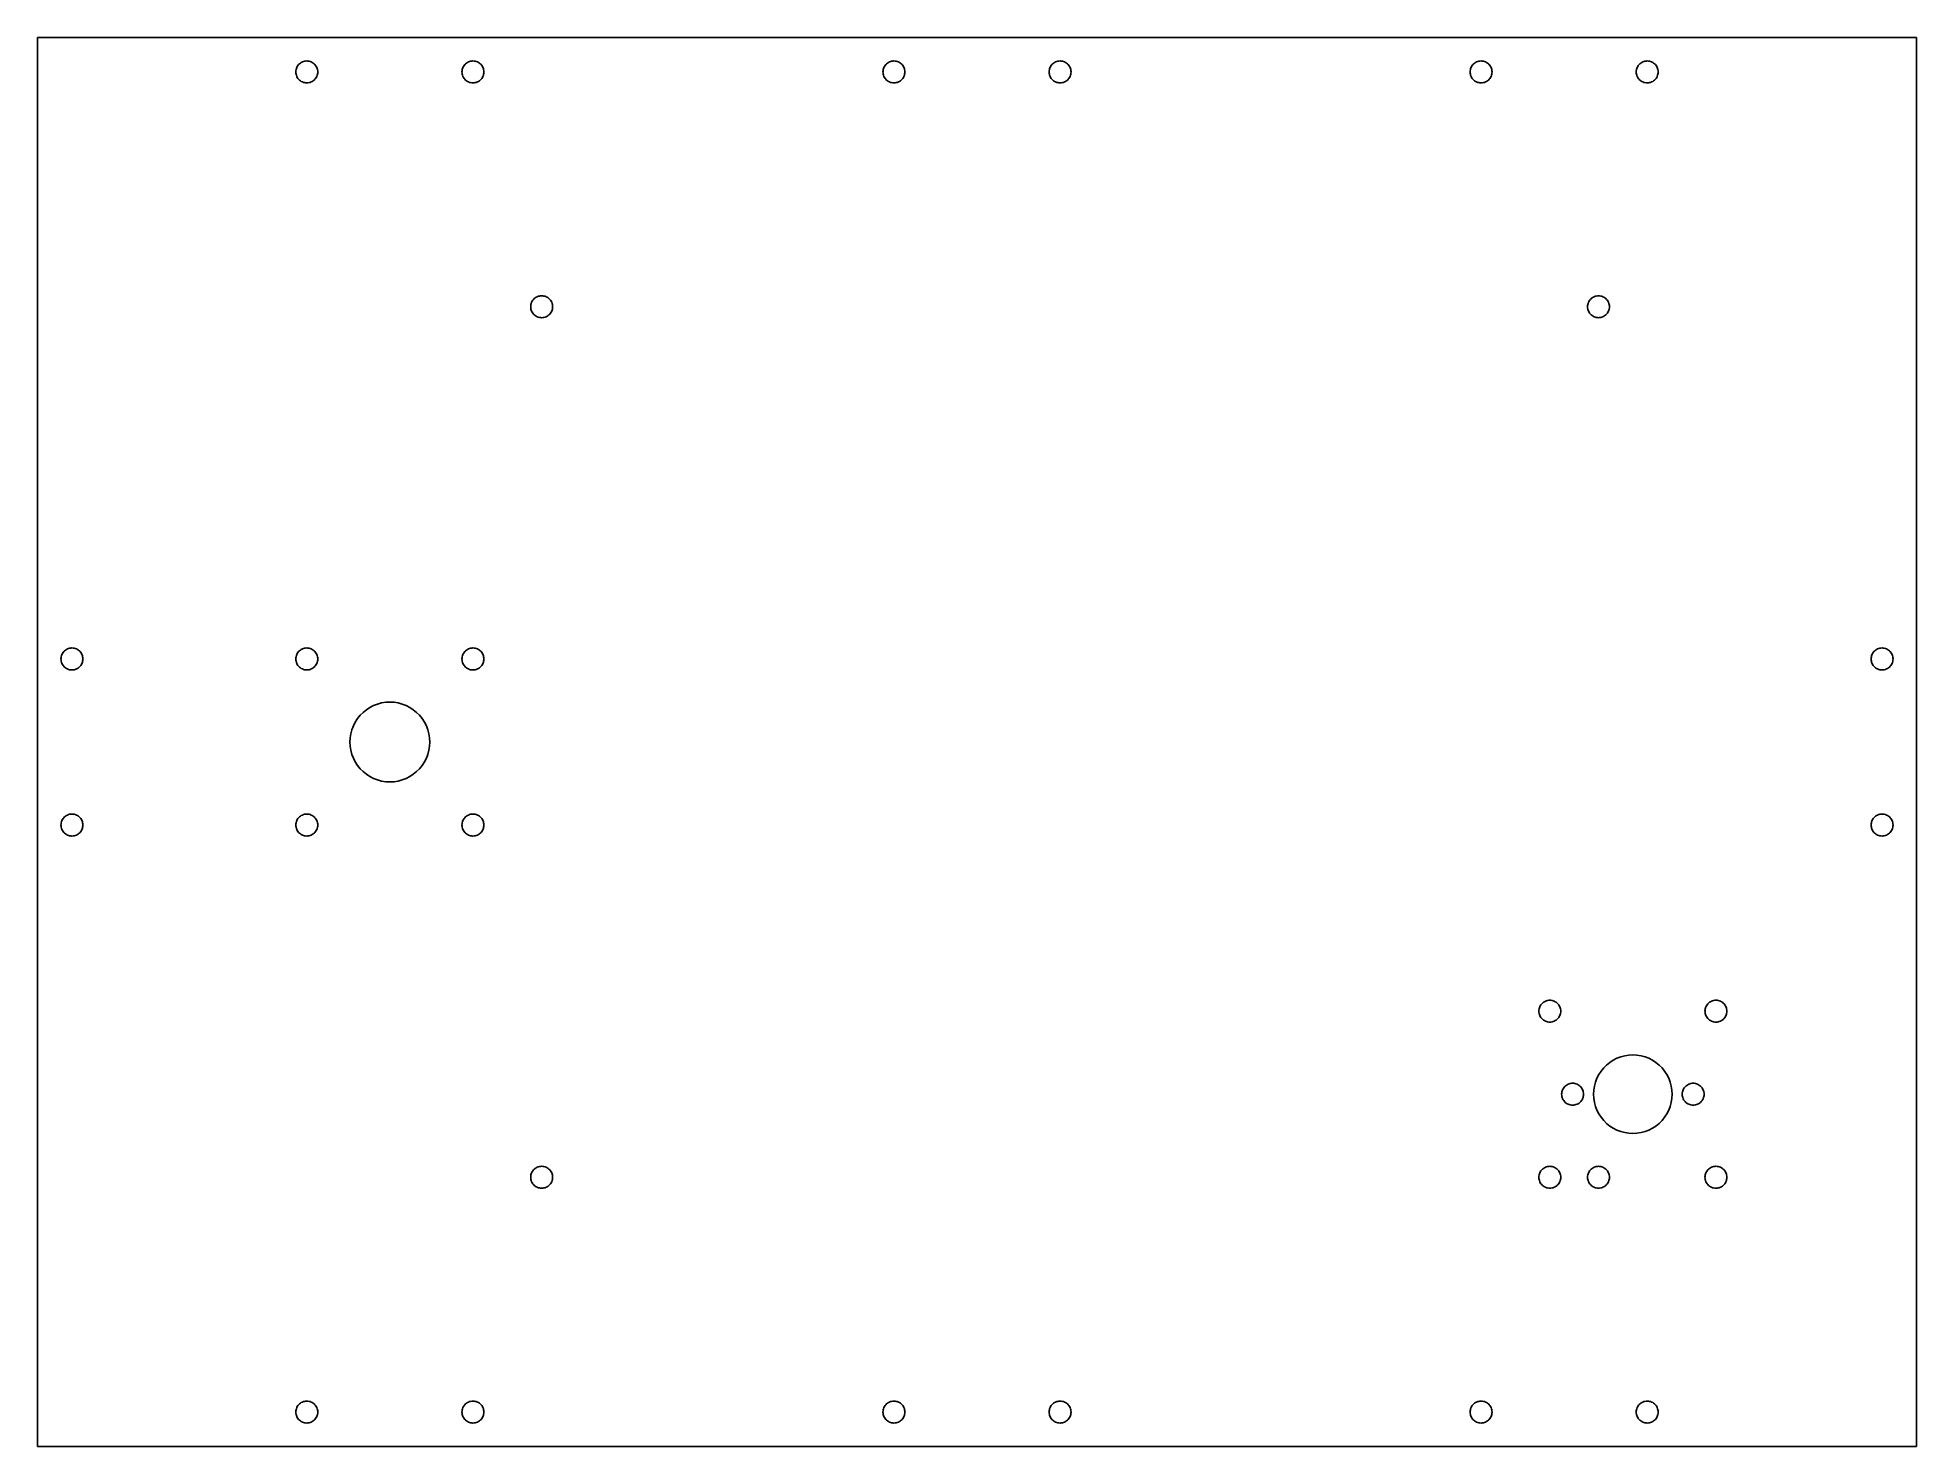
# Model space of a CAD drawing. Header units: metres. Extents: x 0 to 305, y 0 to 229.
import ezdxf

# ---------------------------------------------------------------- set-up
doc = ezdxf.new("R2010")
doc.units = ezdxf.units.M

msp = doc.modelspace()

# ---------------------------------------------------------------- linework, layer by layer
for p, q in [((304.8, 228.6), (0, 228.6)), ((0, 228.6), (0, 0)), ((304.8, 0), (304.8, 228.6)), ((41.8973, 223.025), (41.907, 223.211)), ((41.907, 222.839), (41.8973, 223.025)), ((41.907, 223.211), (41.9361, 223.394)), ((41.9361, 222.655), (41.907, 222.839)), ((41.9361, 223.394), (41.9843, 223.574)), ((41.9843, 222.475), (41.9361, 222.655)), ((41.9843, 223.574), (42.051, 223.748)), ((42.051, 223.748), (42.1355, 223.914)), ((42.1355, 223.914), (42.2369, 224.07)), ((42.2369, 224.07), (42.354, 224.214)), ((42.354, 224.214), (42.4856, 224.346)), ((42.4856, 224.346), (42.6302, 224.463)), ((42.6302, 224.463), (42.7863, 224.564)), ((42.7863, 224.564), (42.9521, 224.649)), ((42.9521, 224.649), (43.1259, 224.716)), ((43.1259, 224.716), (43.3056, 224.764)), ((43.3056, 224.764), (43.4894, 224.793)), ((43.4894, 224.793), (43.6753, 224.803)), ((43.6753, 224.803), (43.8611, 224.793)), ((43.8611, 224.793), (44.045, 224.764)), ((44.045, 224.764), (44.2247, 224.716)), ((44.2247, 224.716), (44.3985, 224.649)), ((44.3985, 224.649), (44.5643, 224.564)), ((44.5643, 224.564), (44.7204, 224.463)), ((44.7204, 224.463), (44.865, 224.346)), ((44.865, 224.346), (44.9966, 224.214)), ((44.9966, 224.214), (45.1137, 224.07)), ((45.1137, 224.07), (45.2151, 223.914)), ((45.2151, 223.914), (45.2996, 223.748)), ((45.2996, 223.748), (45.3663, 223.574)), ((45.3663, 223.574), (45.4144, 223.394)), ((45.4144, 222.655), (45.3663, 222.475)), ((45.4144, 223.394), (45.4436, 223.211)), ((45.4436, 222.839), (45.4144, 222.655)), ((45.4436, 223.211), (45.4533, 223.025)), ((45.4533, 223.025), (45.4436, 222.839)), ((68.8467, 223.025), (68.8564, 223.211)), ((68.8564, 222.839), (68.8467, 223.025)), ((68.8564, 223.211), (68.8855, 223.394)), ((68.8855, 222.655), (68.8564, 222.839)), ((68.8855, 223.394), (68.9337, 223.574)), ((68.9337, 222.475), (68.8855, 222.655)), ((68.9337, 223.574), (69.0004, 223.748)), ((69.0004, 223.748), (69.0849, 223.914)), ((69.0849, 223.914), (69.1863, 224.07)), ((69.1863, 224.07), (69.3034, 224.214)), ((69.3034, 224.214), (69.435, 224.346)), ((69.435, 224.346), (69.5796, 224.463)), ((69.5796, 224.463), (69.7357, 224.564)), ((69.7357, 224.564), (69.9015, 224.649)), ((69.9015, 224.649), (70.0753, 224.716)), ((70.0753, 224.716), (70.255, 224.764)), ((70.255, 224.764), (70.4388, 224.793)), ((70.4388, 224.793), (70.6247, 224.803)), ((70.6247, 224.803), (70.8105, 224.793)), ((70.8105, 224.793), (70.9944, 224.764)), ((70.9944, 224.764), (71.1741, 224.716)), ((71.1741, 224.716), (71.3479, 224.649)), ((71.3479, 224.649), (71.5137, 224.564)), ((71.5137, 224.564), (71.6698, 224.463)), ((71.6698, 224.463), (71.8144, 224.346)), ((71.8144, 224.346), (71.946, 224.214)), ((71.946, 224.214), (72.0631, 224.07)), ((72.0631, 224.07), (72.1645, 223.914)), ((72.1645, 223.914), (72.249, 223.748)), ((72.249, 223.748), (72.3157, 223.574)), ((72.3157, 223.574), (72.3638, 223.394)), ((72.3638, 222.655), (72.3157, 222.475)), ((72.3638, 223.394), (72.393, 223.211)), ((72.393, 222.839), (72.3638, 222.655)), ((72.393, 223.211), (72.4027, 223.025)), ((72.4027, 223.025), (72.393, 222.839)), ((137.147, 223.025), (137.157, 223.211)), ((137.157, 222.839), (137.147, 223.025)), ((137.157, 223.211), (137.186, 223.394)), ((137.186, 222.655), (137.157, 222.839)), ((137.186, 223.394), (137.234, 223.574)), ((137.234, 222.475), (137.186, 222.655)), ((137.234, 223.574), (137.301, 223.748)), ((137.301, 223.748), (137.385, 223.914)), ((137.385, 223.914), (137.487, 224.07)), ((137.487, 224.07), (137.604, 224.214)), ((137.604, 224.214), (137.736, 224.346)), ((137.736, 224.346), (137.88, 224.463)), ((137.88, 224.463), (138.036, 224.564)), ((138.036, 224.564), (138.202, 224.649)), ((138.202, 224.649), (138.376, 224.716)), ((138.376, 224.716), (138.556, 224.764)), ((138.556, 224.764), (138.739, 224.793)), ((138.739, 224.793), (138.925, 224.803)), ((138.925, 224.803), (139.111, 224.793)), ((139.111, 224.793), (139.295, 224.764)), ((139.295, 224.764), (139.475, 224.716)), ((139.475, 224.716), (139.648, 224.649)), ((139.648, 224.649), (139.814, 224.564)), ((139.814, 224.564), (139.97, 224.463)), ((139.97, 224.463), (140.115, 224.346)), ((140.115, 224.346), (140.247, 224.214)), ((140.247, 224.214), (140.364, 224.07)), ((140.364, 224.07), (140.465, 223.914)), ((140.465, 223.914), (140.55, 223.748)), ((140.55, 223.748), (140.616, 223.574)), ((140.616, 223.574), (140.664, 223.394)), ((140.664, 222.655), (140.616, 222.475)), ((140.664, 223.394), (140.694, 223.211)), ((140.694, 222.839), (140.664, 222.655)), ((140.694, 223.211), (140.703, 223.025)), ((140.703, 223.025), (140.694, 222.839)), ((164.097, 223.025), (164.106, 223.211)), ((164.106, 222.839), (164.097, 223.025)), ((164.106, 223.211), (164.136, 223.394)), ((164.136, 222.655), (164.106, 222.839)), ((164.136, 223.394), (164.184, 223.574)), ((164.184, 222.475), (164.136, 222.655)), ((164.184, 223.574), (164.25, 223.748)), ((164.25, 223.748), (164.335, 223.914)), ((164.335, 223.914), (164.436, 224.07)), ((164.436, 224.07), (164.553, 224.214)), ((164.553, 224.214), (164.685, 224.346)), ((164.685, 224.346), (164.83, 224.463)), ((164.83, 224.463), (164.986, 224.564)), ((164.986, 224.564), (165.152, 224.649)), ((165.152, 224.649), (165.325, 224.716)), ((165.325, 224.716), (165.505, 224.764)), ((165.505, 224.764), (165.689, 224.793)), ((165.689, 224.793), (165.875, 224.803)), ((165.875, 224.803), (166.061, 224.793)), ((166.061, 224.793), (166.244, 224.764)), ((166.244, 224.764), (166.424, 224.716)), ((166.424, 224.716), (166.598, 224.649)), ((166.598, 224.649), (166.764, 224.564)), ((166.764, 224.564), (166.92, 224.463)), ((166.92, 224.463), (167.064, 224.346)), ((167.064, 224.346), (167.196, 224.214)), ((167.196, 224.214), (167.313, 224.07)), ((167.313, 224.07), (167.414, 223.914)), ((167.414, 223.914), (167.499, 223.748)), ((167.499, 223.748), (167.566, 223.574)), ((167.566, 223.574), (167.614, 223.394)), ((167.614, 222.655), (167.566, 222.475)), ((167.614, 223.394), (167.643, 223.211)), ((167.643, 222.839), (167.614, 222.655)), ((167.643, 223.211), (167.653, 223.025)), ((167.653, 223.025), (167.643, 222.839)), ((232.397, 223.025), (232.407, 223.211)), ((232.407, 222.839), (232.397, 223.025)), ((232.407, 223.211), (232.436, 223.394)), ((232.436, 222.655), (232.407, 222.839)), ((232.436, 223.394), (232.484, 223.574)), ((232.484, 222.475), (232.436, 222.655)), ((232.484, 223.574), (232.551, 223.748)), ((232.551, 223.748), (232.635, 223.914)), ((232.635, 223.914), (232.737, 224.07)), ((232.737, 224.07), (232.854, 224.214)), ((232.854, 224.214), (232.986, 224.346)), ((232.986, 224.346), (233.13, 224.463)), ((233.13, 224.463), (233.286, 224.564)), ((233.286, 224.564), (233.452, 224.649)), ((233.452, 224.649), (233.626, 224.716)), ((233.626, 224.716), (233.806, 224.764)), ((233.806, 224.764), (233.989, 224.793)), ((233.989, 224.793), (234.175, 224.803)), ((234.175, 224.803), (234.361, 224.793)), ((234.361, 224.793), (234.545, 224.764)), ((234.545, 224.764), (234.725, 224.716)), ((234.725, 224.716), (234.898, 224.649)), ((234.898, 224.649), (235.064, 224.564)), ((235.064, 224.564), (235.22, 224.463)), ((235.22, 224.463), (235.365, 224.346)), ((235.365, 224.346), (235.497, 224.214)), ((235.497, 224.214), (235.614, 224.07)), ((235.614, 224.07), (235.715, 223.914)), ((235.715, 223.914), (235.8, 223.748)), ((235.8, 223.748), (235.866, 223.574)), ((235.866, 223.574), (235.914, 223.394)), ((235.914, 222.655), (235.866, 222.475)), ((235.914, 223.394), (235.944, 223.211)), ((235.944, 222.839), (235.914, 222.655)), ((235.944, 223.211), (235.953, 223.025)), ((235.953, 223.025), (235.944, 222.839)), ((259.347, 223.025), (259.356, 223.211)), ((259.356, 222.839), (259.347, 223.025)), ((259.356, 223.211), (259.386, 223.394)), ((259.386, 222.655), (259.356, 222.839)), ((259.386, 223.394), (259.434, 223.574)), ((259.434, 222.475), (259.386, 222.655)), ((259.434, 223.574), (259.5, 223.748)), ((259.5, 223.748), (259.585, 223.914)), ((259.585, 223.914), (259.686, 224.07)), ((259.686, 224.07), (259.803, 224.214)), ((259.803, 224.214), (259.935, 224.346)), ((259.935, 224.346), (260.08, 224.463)), ((260.08, 224.463), (260.236, 224.564)), ((260.236, 224.564), (260.402, 224.649)), ((260.402, 224.649), (260.575, 224.716)), ((260.575, 224.716), (260.755, 224.764)), ((260.755, 224.764), (260.939, 224.793)), ((260.939, 224.793), (261.125, 224.803)), ((261.125, 224.803), (261.311, 224.793)), ((261.311, 224.793), (261.494, 224.764)), ((261.494, 224.764), (261.674, 224.716)), ((261.674, 224.716), (261.848, 224.649)), ((261.848, 224.649), (262.014, 224.564)), ((262.014, 224.564), (262.17, 224.463)), ((262.17, 224.463), (262.314, 224.346)), ((262.314, 224.346), (262.446, 224.214)), ((262.446, 224.214), (262.563, 224.07)), ((262.563, 224.07), (262.664, 223.914)), ((262.664, 223.914), (262.749, 223.748)), ((262.749, 223.748), (262.816, 223.574)), ((262.816, 223.574), (262.864, 223.394)), ((262.864, 222.655), (262.816, 222.475)), ((262.864, 223.394), (262.893, 223.211)), ((262.893, 222.839), (262.864, 222.655)), ((262.893, 223.211), (262.903, 223.025)), ((262.903, 223.025), (262.893, 222.839)), ((42.051, 222.302), (41.9843, 222.475)), ((42.1355, 222.136), (42.051, 222.302)), ((42.2369, 221.98), (42.1355, 222.136)), ((42.354, 221.835), (42.2369, 221.98)), ((42.4856, 221.703), (42.354, 221.835)), ((42.6302, 221.586), (42.4856, 221.703)), ((42.7863, 221.485), (42.6302, 221.586)), ((42.9521, 221.4), (42.7863, 221.485)), ((43.1259, 221.334), (42.9521, 221.4)), ((43.3056, 221.286), (43.1259, 221.334)), ((43.4894, 221.256), (43.3056, 221.286)), ((43.6753, 221.247), (43.4894, 221.256)), ((43.8611, 221.256), (43.6753, 221.247)), ((44.045, 221.286), (43.8611, 221.256)), ((44.2247, 221.334), (44.045, 221.286)), ((44.3985, 221.4), (44.2247, 221.334)), ((44.5643, 221.485), (44.3985, 221.4)), ((44.7204, 221.586), (44.5643, 221.485)), ((44.865, 221.703), (44.7204, 221.586)), ((44.9966, 221.835), (44.865, 221.703)), ((45.1137, 221.98), (44.9966, 221.835)), ((45.2151, 222.136), (45.1137, 221.98)), ((45.2996, 222.302), (45.2151, 222.136)), ((45.3663, 222.475), (45.2996, 222.302)), ((69.0004, 222.302), (68.9337, 222.475)), ((69.0849, 222.136), (69.0004, 222.302)), ((69.1863, 221.98), (69.0849, 222.136)), ((69.3034, 221.835), (69.1863, 221.98)), ((69.435, 221.703), (69.3034, 221.835)), ((69.5796, 221.586), (69.435, 221.703)), ((69.7357, 221.485), (69.5796, 221.586)), ((69.9015, 221.4), (69.7357, 221.485)), ((70.0753, 221.334), (69.9015, 221.4)), ((70.255, 221.286), (70.0753, 221.334)), ((70.4388, 221.256), (70.255, 221.286)), ((70.6247, 221.247), (70.4388, 221.256)), ((70.8105, 221.256), (70.6247, 221.247)), ((70.9944, 221.286), (70.8105, 221.256)), ((71.1741, 221.334), (70.9944, 221.286)), ((71.3479, 221.4), (71.1741, 221.334)), ((71.5137, 221.485), (71.3479, 221.4)), ((71.6698, 221.586), (71.5137, 221.485)), ((71.8144, 221.703), (71.6698, 221.586)), ((71.946, 221.835), (71.8144, 221.703)), ((72.0631, 221.98), (71.946, 221.835)), ((72.1645, 222.136), (72.0631, 221.98)), ((72.249, 222.302), (72.1645, 222.136)), ((72.3157, 222.475), (72.249, 222.302)), ((137.301, 222.302), (137.234, 222.475)), ((137.385, 222.136), (137.301, 222.302)), ((137.487, 221.98), (137.385, 222.136)), ((137.604, 221.835), (137.487, 221.98)), ((137.736, 221.703), (137.604, 221.835)), ((137.88, 221.586), (137.736, 221.703)), ((138.036, 221.485), (137.88, 221.586)), ((138.202, 221.4), (138.036, 221.485)), ((138.376, 221.334), (138.202, 221.4)), ((138.556, 221.286), (138.376, 221.334)), ((138.739, 221.256), (138.556, 221.286)), ((138.925, 221.247), (138.739, 221.256)), ((139.111, 221.256), (138.925, 221.247)), ((139.295, 221.286), (139.111, 221.256)), ((139.475, 221.334), (139.295, 221.286)), ((139.648, 221.4), (139.475, 221.334)), ((139.814, 221.485), (139.648, 221.4)), ((139.97, 221.586), (139.814, 221.485)), ((140.115, 221.703), (139.97, 221.586)), ((140.247, 221.835), (140.115, 221.703)), ((140.364, 221.98), (140.247, 221.835)), ((140.465, 222.136), (140.364, 221.98)), ((140.55, 222.302), (140.465, 222.136)), ((140.616, 222.475), (140.55, 222.302)), ((164.25, 222.302), (164.184, 222.475)), ((164.335, 222.136), (164.25, 222.302)), ((164.436, 221.98), (164.335, 222.136)), ((164.553, 221.835), (164.436, 221.98)), ((164.685, 221.703), (164.553, 221.835)), ((164.83, 221.586), (164.685, 221.703)), ((164.986, 221.485), (164.83, 221.586)), ((165.152, 221.4), (164.986, 221.485)), ((165.325, 221.334), (165.152, 221.4)), ((165.505, 221.286), (165.325, 221.334)), ((165.689, 221.256), (165.505, 221.286)), ((165.875, 221.247), (165.689, 221.256)), ((166.061, 221.256), (165.875, 221.247)), ((166.244, 221.286), (166.061, 221.256)), ((166.424, 221.334), (166.244, 221.286)), ((166.598, 221.4), (166.424, 221.334)), ((166.764, 221.485), (166.598, 221.4)), ((166.92, 221.586), (166.764, 221.485)), ((167.064, 221.703), (166.92, 221.586)), ((167.196, 221.835), (167.064, 221.703)), ((167.313, 221.98), (167.196, 221.835)), ((167.414, 222.136), (167.313, 221.98)), ((167.499, 222.302), (167.414, 222.136)), ((167.566, 222.475), (167.499, 222.302)), ((232.551, 222.302), (232.484, 222.475)), ((232.635, 222.136), (232.551, 222.302)), ((232.737, 221.98), (232.635, 222.136)), ((232.854, 221.835), (232.737, 221.98)), ((232.986, 221.703), (232.854, 221.835)), ((233.13, 221.586), (232.986, 221.703)), ((233.286, 221.485), (233.13, 221.586)), ((233.452, 221.4), (233.286, 221.485)), ((233.626, 221.334), (233.452, 221.4)), ((233.806, 221.286), (233.626, 221.334)), ((233.989, 221.256), (233.806, 221.286)), ((234.175, 221.247), (233.989, 221.256)), ((234.361, 221.256), (234.175, 221.247)), ((234.545, 221.286), (234.361, 221.256)), ((234.725, 221.334), (234.545, 221.286)), ((234.898, 221.4), (234.725, 221.334)), ((235.064, 221.485), (234.898, 221.4)), ((235.22, 221.586), (235.064, 221.485)), ((235.365, 221.703), (235.22, 221.586)), ((235.497, 221.835), (235.365, 221.703)), ((235.614, 221.98), (235.497, 221.835)), ((235.715, 222.136), (235.614, 221.98)), ((235.8, 222.302), (235.715, 222.136)), ((235.866, 222.475), (235.8, 222.302)), ((259.5, 222.302), (259.434, 222.475)), ((259.585, 222.136), (259.5, 222.302)), ((259.686, 221.98), (259.585, 222.136)), ((259.803, 221.835), (259.686, 221.98)), ((259.935, 221.703), (259.803, 221.835)), ((260.08, 221.586), (259.935, 221.703)), ((260.236, 221.485), (260.08, 221.586)), ((260.402, 221.4), (260.236, 221.485)), ((260.575, 221.334), (260.402, 221.4)), ((260.755, 221.286), (260.575, 221.334)), ((260.939, 221.256), (260.755, 221.286)), ((261.125, 221.247), (260.939, 221.256)), ((261.311, 221.256), (261.125, 221.247)), ((261.494, 221.286), (261.311, 221.256)), ((261.674, 221.334), (261.494, 221.286)), ((261.848, 221.4), (261.674, 221.334)), ((262.014, 221.485), (261.848, 221.4)), ((262.17, 221.586), (262.014, 221.485)), ((262.314, 221.703), (262.17, 221.586)), ((262.446, 221.835), (262.314, 221.703)), ((262.563, 221.98), (262.446, 221.835)), ((262.664, 222.136), (262.563, 221.98)), ((262.749, 222.302), (262.664, 222.136)), ((262.816, 222.475), (262.749, 222.302)), ((80.2355, 185.814), (80.3369, 185.97)), ((80.3369, 185.97), (80.454, 186.114)), ((80.454, 186.114), (80.5856, 186.246)), ((80.5856, 186.246), (80.7302, 186.363)), ((80.7302, 186.363), (80.8863, 186.464)), ((80.8863, 186.464), (81.0521, 186.549)), ((81.0521, 186.549), (81.2259, 186.616)), ((81.2259, 186.616), (81.4056, 186.664)), ((81.4056, 186.664), (81.5894, 186.693)), ((81.5894, 186.693), (81.7753, 186.703)), ((81.7753, 186.703), (81.9612, 186.693)), ((81.9612, 186.693), (82.145, 186.664)), ((82.145, 186.664), (82.3247, 186.616)), ((82.3247, 186.616), (82.4985, 186.549)), ((82.4985, 186.549), (82.6643, 186.464)), ((82.6643, 186.464), (82.8204, 186.363)), ((82.8204, 186.363), (82.965, 186.246)), ((82.965, 186.246), (83.0966, 186.114)), ((83.0966, 186.114), (83.2137, 185.97)), ((83.2137, 185.97), (83.3151, 185.814)), ((251.686, 185.814), (251.787, 185.97)), ((251.787, 185.97), (251.904, 186.114)), ((251.904, 186.114), (252.036, 186.246)), ((252.036, 186.246), (252.18, 186.363)), ((252.18, 186.363), (252.336, 186.464)), ((252.336, 186.464), (252.502, 186.549)), ((252.502, 186.549), (252.676, 186.616)), ((252.676, 186.616), (252.856, 186.664)), ((252.856, 186.664), (253.039, 186.693)), ((253.039, 186.693), (253.225, 186.703)), ((253.225, 186.703), (253.411, 186.693)), ((253.411, 186.693), (253.595, 186.664)), ((253.595, 186.664), (253.775, 186.616)), ((253.775, 186.616), (253.948, 186.549)), ((253.948, 186.549), (254.114, 186.464)), ((254.114, 186.464), (254.27, 186.363)), ((254.27, 186.363), (254.415, 186.246)), ((254.415, 186.246), (254.547, 186.114)), ((254.547, 186.114), (254.664, 185.97)), ((254.664, 185.97), (254.765, 185.814)), ((79.9973, 184.925), (80.007, 185.111)), ((80.007, 184.739), (79.9973, 184.925)), ((80.007, 185.111), (80.0361, 185.294)), ((80.0361, 184.555), (80.007, 184.739)), ((80.0361, 185.294), (80.0843, 185.474)), ((80.0843, 184.375), (80.0361, 184.555)), ((80.0843, 185.474), (80.151, 185.648)), ((80.151, 184.202), (80.0843, 184.375)), ((80.151, 185.648), (80.2355, 185.814)), ((80.2355, 184.036), (80.151, 184.202)), ((80.3369, 183.88), (80.2355, 184.036)), ((80.454, 183.735), (80.3369, 183.88)), ((80.5856, 183.603), (80.454, 183.735)), ((80.7302, 183.486), (80.5856, 183.603)), ((80.8863, 183.385), (80.7302, 183.486)), ((81.0521, 183.3), (80.8863, 183.385)), ((81.2259, 183.234), (81.0521, 183.3)), ((81.4056, 183.186), (81.2259, 183.234)), ((81.5894, 183.156), (81.4056, 183.186)), ((81.7753, 183.147), (81.5894, 183.156)), ((81.9612, 183.156), (81.7753, 183.147)), ((82.145, 183.186), (81.9612, 183.156)), ((82.3247, 183.234), (82.145, 183.186)), ((82.4985, 183.3), (82.3247, 183.234)), ((82.6643, 183.385), (82.4985, 183.3)), ((82.8204, 183.486), (82.6643, 183.385)), ((82.965, 183.603), (82.8204, 183.486)), ((83.0966, 183.735), (82.965, 183.603)), ((83.2137, 183.88), (83.0966, 183.735)), ((83.3151, 184.036), (83.2137, 183.88)), ((83.3151, 185.814), (83.3996, 185.648)), ((83.3996, 184.202), (83.3151, 184.036)), ((83.3996, 185.648), (83.4663, 185.474)), ((83.4663, 184.375), (83.3996, 184.202)), ((83.4663, 185.474), (83.5144, 185.294)), ((83.5144, 184.555), (83.4663, 184.375)), ((83.5144, 185.294), (83.5435, 185.111)), ((83.5435, 184.739), (83.5144, 184.555)), ((83.5435, 185.111), (83.5533, 184.925)), ((83.5533, 184.925), (83.5435, 184.739)), ((251.447, 184.925), (251.457, 185.111)), ((251.457, 184.739), (251.447, 184.925)), ((251.457, 185.111), (251.486, 185.294)), ((251.486, 184.555), (251.457, 184.739)), ((251.486, 185.294), (251.534, 185.474)), ((251.534, 184.375), (251.486, 184.555)), ((251.534, 185.474), (251.601, 185.648)), ((251.601, 184.202), (251.534, 184.375)), ((251.601, 185.648), (251.686, 185.814)), ((251.686, 184.036), (251.601, 184.202)), ((251.787, 183.88), (251.686, 184.036)), ((251.904, 183.735), (251.787, 183.88)), ((252.036, 183.603), (251.904, 183.735)), ((252.18, 183.486), (252.036, 183.603)), ((252.336, 183.385), (252.18, 183.486)), ((252.502, 183.3), (252.336, 183.385)), ((252.676, 183.234), (252.502, 183.3)), ((252.856, 183.186), (252.676, 183.234)), ((253.039, 183.156), (252.856, 183.186)), ((253.225, 183.147), (253.039, 183.156)), ((253.411, 183.156), (253.225, 183.147)), ((253.595, 183.186), (253.411, 183.156)), ((253.775, 183.234), (253.595, 183.186)), ((253.948, 183.3), (253.775, 183.234)), ((254.114, 183.385), (253.948, 183.3)), ((254.27, 183.486), (254.114, 183.385)), ((254.415, 183.603), (254.27, 183.486)), ((254.547, 183.735), (254.415, 183.603)), ((254.664, 183.88), (254.547, 183.735)), ((254.765, 184.036), (254.664, 183.88)), ((254.765, 185.814), (254.85, 185.648)), ((254.85, 184.202), (254.765, 184.036)), ((254.85, 185.648), (254.916, 185.474)), ((254.916, 184.375), (254.85, 184.202)), ((254.916, 185.474), (254.964, 185.294)), ((254.964, 184.555), (254.916, 184.375)), ((254.964, 185.294), (254.994, 185.111)), ((254.994, 184.739), (254.964, 184.555)), ((254.994, 185.111), (255.003, 184.925)), ((255.003, 184.925), (254.994, 184.739)), ((3.80704, 127.961), (3.83615, 128.144)), ((3.83615, 128.144), (3.88431, 128.324)), ((3.88431, 128.324), (3.951, 128.498)), ((3.951, 128.498), (4.03549, 128.664)), ((4.03549, 128.664), (4.13686, 128.82)), ((4.13686, 128.82), (4.25398, 128.964)), ((4.25398, 128.964), (4.38557, 129.096)), ((4.38557, 129.096), (4.53021, 129.213)), ((4.53021, 129.213), (4.68629, 129.314)), ((4.68629, 129.314), (4.85211, 129.399)), ((4.85211, 129.399), (5.02586, 129.466)), ((5.02586, 129.466), (5.20563, 129.514)), ((5.20563, 129.514), (5.38943, 129.543)), ((5.38943, 129.543), (5.57529, 129.553)), ((5.57529, 129.553), (5.76114, 129.543)), ((5.76114, 129.543), (5.94496, 129.514)), ((5.94496, 129.514), (6.12473, 129.466)), ((6.12473, 129.466), (6.29848, 129.399)), ((6.29848, 129.399), (6.46429, 129.314)), ((6.46429, 129.314), (6.62038, 129.213)), ((6.62038, 129.213), (6.765, 129.096)), ((6.765, 129.096), (6.89661, 128.964)), ((6.89661, 128.964), (7.01372, 128.82)), ((7.01372, 128.82), (7.11508, 128.664)), ((7.11508, 128.664), (7.19957, 128.498)), ((7.19957, 128.498), (7.26627, 128.324)), ((7.26627, 128.324), (7.31444, 128.144)), ((7.31444, 128.144), (7.34355, 127.961)), ((41.907, 127.961), (41.9362, 128.144)), ((41.9362, 128.144), (41.9843, 128.324)), ((41.9843, 128.324), (42.051, 128.498)), ((42.051, 128.498), (42.1355, 128.664)), ((42.1355, 128.664), (42.2369, 128.82)), ((42.2369, 128.82), (42.354, 128.964)), ((42.354, 128.964), (42.4856, 129.096)), ((42.4856, 129.096), (42.6302, 129.213)), ((42.6302, 129.213), (42.7863, 129.314)), ((42.7863, 129.314), (42.9521, 129.399)), ((42.9521, 129.399), (43.1259, 129.466)), ((43.1259, 129.466), (43.3056, 129.514)), ((43.3056, 129.514), (43.4895, 129.543)), ((43.4895, 129.543), (43.6753, 129.553)), ((43.6753, 129.553), (43.8612, 129.543)), ((43.8612, 129.543), (44.045, 129.514)), ((44.045, 129.514), (44.2247, 129.466)), ((44.2247, 129.466), (44.3985, 129.399)), ((44.3985, 129.399), (44.5643, 129.314)), ((44.5643, 129.314), (44.7204, 129.213)), ((44.7204, 129.213), (44.865, 129.096)), ((44.865, 129.096), (44.9966, 128.964)), ((44.9966, 128.964), (45.1137, 128.82)), ((45.1137, 128.82), (45.2151, 128.664)), ((45.2151, 128.664), (45.2996, 128.498)), ((45.2996, 128.498), (45.3663, 128.324)), ((45.3663, 128.324), (45.4144, 128.144)), ((45.4144, 128.144), (45.4436, 127.961)), ((68.8564, 127.961), (68.8855, 128.144)), ((68.8855, 128.144), (68.9337, 128.324)), ((68.9337, 128.324), (69.0004, 128.498)), ((69.0004, 128.498), (69.0849, 128.664)), ((69.0849, 128.664), (69.1862, 128.82)), ((69.1862, 128.82), (69.3034, 128.964)), ((69.3034, 128.964), (69.435, 129.096)), ((69.435, 129.096), (69.5796, 129.213)), ((69.5796, 129.213), (69.7357, 129.314)), ((69.7357, 129.314), (69.9015, 129.399)), ((69.9015, 129.399), (70.0753, 129.466)), ((70.0753, 129.466), (70.255, 129.514)), ((70.255, 129.514), (70.4388, 129.543)), ((70.4388, 129.543), (70.6247, 129.553)), ((70.6247, 129.553), (70.8105, 129.543)), ((70.8105, 129.543), (70.9944, 129.514)), ((70.9944, 129.514), (71.1741, 129.466)), ((71.1741, 129.466), (71.3479, 129.399)), ((71.3479, 129.399), (71.5137, 129.314)), ((71.5137, 129.314), (71.6698, 129.213)), ((71.6698, 129.213), (71.8144, 129.096)), ((71.8144, 129.096), (71.946, 128.964)), ((71.946, 128.964), (72.0631, 128.82)), ((72.0631, 128.82), (72.1645, 128.664)), ((72.1645, 128.664), (72.249, 128.498)), ((72.249, 128.498), (72.3157, 128.324)), ((72.3157, 128.324), (72.3638, 128.144)), ((72.3638, 128.144), (72.3929, 127.961)), ((297.456, 127.961), (297.486, 128.144)), ((297.486, 128.144), (297.534, 128.324)), ((297.534, 128.324), (297.6, 128.498)), ((297.6, 128.498), (297.685, 128.664)), ((297.685, 128.664), (297.786, 128.82)), ((297.786, 128.82), (297.903, 128.964)), ((297.903, 128.964), (298.035, 129.096)), ((298.035, 129.096), (298.18, 129.213)), ((298.18, 129.213), (298.336, 129.314)), ((298.336, 129.314), (298.502, 129.399)), ((298.502, 129.399), (298.675, 129.466)), ((298.675, 129.466), (298.855, 129.514)), ((298.855, 129.514), (299.039, 129.543)), ((299.039, 129.543), (299.225, 129.553)), ((299.225, 129.553), (299.411, 129.543)), ((299.411, 129.543), (299.594, 129.514)), ((299.594, 129.514), (299.774, 129.466)), ((299.774, 129.466), (299.948, 129.399)), ((299.948, 129.399), (300.114, 129.314)), ((300.114, 129.314), (300.27, 129.213)), ((300.27, 129.213), (300.414, 129.096)), ((300.414, 129.096), (300.546, 128.964)), ((300.546, 128.964), (300.663, 128.82)), ((300.663, 128.82), (300.764, 128.664)), ((300.764, 128.664), (300.849, 128.498)), ((300.849, 128.498), (300.916, 128.324)), ((300.916, 128.324), (300.964, 128.144)), ((300.964, 128.144), (300.993, 127.961)), ((3.79729, 127.775), (3.80704, 127.961)), ((3.80704, 127.589), (3.79729, 127.775)), ((3.83615, 127.405), (3.80704, 127.589)), ((3.88431, 127.225), (3.83615, 127.405)), ((3.951, 127.052), (3.88431, 127.225)), ((4.03549, 126.886), (3.951, 127.052)), ((4.13686, 126.73), (4.03549, 126.886)), ((4.25398, 126.585), (4.13686, 126.73)), ((4.38557, 126.453), (4.25398, 126.585)), ((4.53021, 126.336), (4.38557, 126.453)), ((4.68629, 126.235), (4.53021, 126.336)), ((4.85211, 126.15), (4.68629, 126.235)), ((5.02586, 126.084), (4.85211, 126.15)), ((5.20563, 126.036), (5.02586, 126.084)), ((5.38943, 126.006), (5.20563, 126.036)), ((5.57529, 125.997), (5.38943, 126.006)), ((5.76114, 126.006), (5.57529, 125.997)), ((5.94496, 126.036), (5.76114, 126.006)), ((6.12473, 126.084), (5.94496, 126.036)), ((6.29848, 126.15), (6.12473, 126.084)), ((6.46429, 126.235), (6.29848, 126.15)), ((6.62038, 126.336), (6.46429, 126.235)), ((6.765, 126.453), (6.62038, 126.336)), ((6.89661, 126.585), (6.765, 126.453)), ((7.01372, 126.73), (6.89661, 126.585)), ((7.11508, 126.886), (7.01372, 126.73)), ((7.19957, 127.052), (7.11508, 126.886)), ((7.26627, 127.225), (7.19957, 127.052)), ((7.31444, 127.405), (7.26627, 127.225)), ((7.34355, 127.589), (7.31444, 127.405)), ((7.34355, 127.961), (7.35329, 127.775)), ((7.35329, 127.775), (7.34355, 127.589)), ((41.8973, 127.775), (41.907, 127.961)), ((41.907, 127.589), (41.8973, 127.775)), ((41.9362, 127.405), (41.907, 127.589)), ((41.9843, 127.225), (41.9362, 127.405)), ((42.051, 127.051), (41.9843, 127.225)), ((42.1355, 126.886), (42.051, 127.051)), ((42.2369, 126.73), (42.1355, 126.886)), ((42.354, 126.585), (42.2369, 126.73)), ((42.4856, 126.453), (42.354, 126.585)), ((42.6302, 126.336), (42.4856, 126.453)), ((42.7863, 126.235), (42.6302, 126.336)), ((42.9521, 126.15), (42.7863, 126.235)), ((43.1259, 126.084), (42.9521, 126.15)), ((43.3056, 126.036), (43.1259, 126.084)), ((43.4895, 126.006), (43.3056, 126.036)), ((43.6753, 125.997), (43.4895, 126.006)), ((43.8612, 126.006), (43.6753, 125.997)), ((44.045, 126.036), (43.8612, 126.006)), ((44.2247, 126.084), (44.045, 126.036)), ((44.3985, 126.15), (44.2247, 126.084)), ((44.5643, 126.235), (44.3985, 126.15)), ((44.7204, 126.336), (44.5643, 126.235)), ((44.865, 126.453), (44.7204, 126.336)), ((44.9966, 126.585), (44.865, 126.453)), ((45.1137, 126.73), (44.9966, 126.585)), ((45.2151, 126.886), (45.1137, 126.73)), ((45.2996, 127.051), (45.2151, 126.886)), ((45.3663, 127.225), (45.2996, 127.051)), ((45.4144, 127.405), (45.3663, 127.225)), ((45.4436, 127.589), (45.4144, 127.405)), ((45.4436, 127.961), (45.4533, 127.775)), ((45.4533, 127.775), (45.4436, 127.589)), ((68.8467, 127.775), (68.8564, 127.961)), ((68.8564, 127.589), (68.8467, 127.775)), ((68.8855, 127.405), (68.8564, 127.589)), ((68.9337, 127.225), (68.8855, 127.405)), ((69.0004, 127.051), (68.9337, 127.225)), ((69.0849, 126.886), (69.0004, 127.051)), ((69.1862, 126.73), (69.0849, 126.886)), ((69.3034, 126.585), (69.1862, 126.73)), ((69.435, 126.453), (69.3034, 126.585)), ((69.5796, 126.336), (69.435, 126.453)), ((69.7357, 126.235), (69.5796, 126.336)), ((69.9015, 126.15), (69.7357, 126.235)), ((70.0753, 126.084), (69.9015, 126.15)), ((70.255, 126.036), (70.0753, 126.084)), ((70.4388, 126.006), (70.255, 126.036)), ((70.6247, 125.997), (70.4388, 126.006)), ((70.8105, 126.006), (70.6247, 125.997)), ((70.9944, 126.036), (70.8105, 126.006)), ((71.1741, 126.084), (70.9944, 126.036)), ((71.3479, 126.15), (71.1741, 126.084)), ((71.5137, 126.235), (71.3479, 126.15)), ((71.6698, 126.336), (71.5137, 126.235)), ((71.8144, 126.453), (71.6698, 126.336)), ((71.946, 126.585), (71.8144, 126.453)), ((72.0631, 126.73), (71.946, 126.585)), ((72.1645, 126.886), (72.0631, 126.73)), ((72.249, 127.051), (72.1645, 126.886)), ((72.3157, 127.225), (72.249, 127.051)), ((72.3638, 127.405), (72.3157, 127.225)), ((72.3929, 127.589), (72.3638, 127.405)), ((72.3929, 127.961), (72.4027, 127.775)), ((72.4027, 127.775), (72.3929, 127.589)), ((297.447, 127.775), (297.456, 127.961)), ((297.456, 127.589), (297.447, 127.775)), ((297.486, 127.405), (297.456, 127.589)), ((297.534, 127.225), (297.486, 127.405)), ((297.6, 127.052), (297.534, 127.225)), ((297.685, 126.886), (297.6, 127.052)), ((297.786, 126.73), (297.685, 126.886)), ((297.903, 126.585), (297.786, 126.73)), ((298.035, 126.453), (297.903, 126.585)), ((298.18, 126.336), (298.035, 126.453)), ((298.336, 126.235), (298.18, 126.336)), ((298.502, 126.15), (298.336, 126.235)), ((298.675, 126.084), (298.502, 126.15)), ((298.855, 126.036), (298.675, 126.084)), ((299.039, 126.006), (298.855, 126.036)), ((299.225, 125.997), (299.039, 126.006)), ((299.411, 126.006), (299.225, 125.997)), ((299.594, 126.036), (299.411, 126.006)), ((299.774, 126.084), (299.594, 126.036)), ((299.948, 126.15), (299.774, 126.084)), ((300.114, 126.235), (299.948, 126.15)), ((300.27, 126.336), (300.114, 126.235)), ((300.414, 126.453), (300.27, 126.336)), ((300.546, 126.585), (300.414, 126.453)), ((300.663, 126.73), (300.546, 126.585)), ((300.764, 126.886), (300.663, 126.73)), ((300.849, 127.052), (300.764, 126.886)), ((300.916, 127.225), (300.849, 127.052)), ((300.964, 127.405), (300.916, 127.225)), ((300.993, 127.589), (300.964, 127.405)), ((300.993, 127.961), (301.003, 127.775)), ((301.003, 127.775), (300.993, 127.589)), ((52.3366, 118.634), (52.816, 119.113)), ((52.816, 119.113), (53.3429, 119.54)), ((53.3429, 119.54), (53.9115, 119.909)), ((53.9115, 119.909), (54.5156, 120.217)), ((54.5156, 120.217), (55.1485, 120.46)), ((55.1485, 120.46), (55.8033, 120.635)), ((55.8033, 120.635), (56.473, 120.742)), ((56.473, 120.742), (57.15, 120.777)), ((57.15, 120.777), (57.827, 120.742)), ((57.827, 120.742), (58.4966, 120.635)), ((58.4966, 120.635), (59.1515, 120.46)), ((59.1515, 120.46), (59.7844, 120.217)), ((59.7844, 120.217), (60.3885, 119.909)), ((60.3885, 119.909), (60.9571, 119.54)), ((60.9571, 119.54), (61.4839, 119.113)), ((61.4839, 119.113), (61.9633, 118.634)), ((50.8145, 115.647), (50.99, 116.301)), ((50.99, 116.301), (51.233, 116.934)), ((51.233, 116.934), (51.5407, 117.538)), ((51.5407, 117.538), (51.91, 118.107)), ((51.91, 118.107), (52.3366, 118.634)), ((61.9633, 118.634), (62.39, 118.107)), ((62.39, 118.107), (62.7592, 117.538)), ((62.7592, 117.538), (63.067, 116.934)), ((63.067, 116.934), (63.31, 116.301)), ((63.31, 116.301), (63.4855, 115.647)), ((50.673, 114.3), (50.7085, 114.977)), ((50.7085, 113.623), (50.673, 114.3)), ((50.7085, 114.977), (50.8145, 115.647)), ((50.8145, 112.953), (50.7085, 113.623)), ((50.99, 112.298), (50.8145, 112.953)), ((63.4855, 112.953), (63.31, 112.298)), ((63.4855, 115.647), (63.5915, 114.977)), ((63.5915, 113.623), (63.4855, 112.953)), ((63.5915, 114.977), (63.627, 114.3)), ((63.627, 114.3), (63.5915, 113.623)), ((51.233, 111.666), (50.99, 112.298)), ((51.5407, 111.061), (51.233, 111.666)), ((51.91, 110.493), (51.5407, 111.061)), ((52.3366, 109.966), (51.91, 110.493)), ((52.816, 109.487), (52.3366, 109.966)), ((61.9633, 109.966), (61.4839, 109.487)), ((62.39, 110.493), (61.9633, 109.966)), ((62.7592, 111.061), (62.39, 110.493)), ((63.067, 111.666), (62.7592, 111.061)), ((63.31, 112.298), (63.067, 111.666)), ((53.3429, 109.06), (52.816, 109.487)), ((53.9115, 108.691), (53.3429, 109.06)), ((54.5156, 108.383), (53.9115, 108.691)), ((55.1485, 108.14), (54.5156, 108.383)), ((55.8033, 107.965), (55.1485, 108.14)), ((56.473, 107.858), (55.8033, 107.965)), ((57.15, 107.823), (56.473, 107.858)), ((57.827, 107.858), (57.15, 107.823)), ((58.4966, 107.965), (57.827, 107.858)), ((59.1515, 108.14), (58.4966, 107.965)), ((59.7844, 108.383), (59.1515, 108.14)), ((60.3885, 108.691), (59.7844, 108.383)), ((60.9571, 109.06), (60.3885, 108.691)), ((61.4839, 109.487), (60.9571, 109.06)), ((3.79729, 100.825), (3.80704, 101.011)), ((3.80704, 100.639), (3.79729, 100.825)), ((3.80704, 101.011), (3.83615, 101.195)), ((3.83615, 100.456), (3.80704, 100.639)), ((3.83615, 101.195), (3.88431, 101.375)), ((3.88431, 101.375), (3.951, 101.548)), ((3.951, 101.548), (4.03549, 101.714)), ((4.03549, 101.714), (4.13686, 101.87)), ((4.13686, 101.87), (4.25398, 102.015)), ((4.25398, 102.015), (4.38557, 102.147)), ((4.38557, 102.147), (4.53021, 102.264)), ((4.53021, 102.264), (4.68629, 102.365)), ((4.68629, 102.365), (4.85211, 102.45)), ((4.85211, 102.45), (5.02586, 102.516)), ((5.02586, 102.516), (5.20563, 102.564)), ((5.20563, 102.564), (5.38943, 102.594)), ((5.38943, 102.594), (5.57529, 102.603)), ((5.57529, 102.603), (5.76114, 102.594)), ((5.76114, 102.594), (5.94496, 102.564)), ((5.94496, 102.564), (6.12473, 102.516)), ((6.12473, 102.516), (6.29848, 102.45)), ((6.29848, 102.45), (6.46429, 102.365)), ((6.46429, 102.365), (6.62038, 102.264)), ((6.62038, 102.264), (6.765, 102.147)), ((6.765, 102.147), (6.89661, 102.015)), ((6.89661, 102.015), (7.01372, 101.87)), ((7.01372, 101.87), (7.11508, 101.714)), ((7.11508, 101.714), (7.19957, 101.548)), ((7.19957, 101.548), (7.26627, 101.375)), ((7.26627, 101.375), (7.31444, 101.195)), ((7.31444, 101.195), (7.34355, 101.011)), ((7.34355, 100.639), (7.31444, 100.456)), ((7.34355, 101.011), (7.35329, 100.825)), ((7.35329, 100.825), (7.34355, 100.639)), ((41.8973, 100.825), (41.907, 101.011)), ((41.907, 100.639), (41.8973, 100.825)), ((41.907, 101.011), (41.9362, 101.195)), ((41.9362, 100.456), (41.907, 100.639)), ((41.9362, 101.195), (41.9843, 101.375)), ((41.9843, 101.375), (42.051, 101.548)), ((42.051, 101.548), (42.1355, 101.714)), ((42.1355, 101.714), (42.2369, 101.87)), ((42.2369, 101.87), (42.354, 102.015)), ((42.354, 102.015), (42.4856, 102.147)), ((42.4856, 102.147), (42.6302, 102.264)), ((42.6302, 102.264), (42.7863, 102.365)), ((42.7863, 102.365), (42.9521, 102.45)), ((42.9521, 102.45), (43.1259, 102.516)), ((43.1259, 102.516), (43.3056, 102.564)), ((43.3056, 102.564), (43.4895, 102.594)), ((43.4895, 102.594), (43.6753, 102.603)), ((43.6753, 102.603), (43.8612, 102.594)), ((43.8612, 102.594), (44.045, 102.564)), ((44.045, 102.564), (44.2247, 102.516)), ((44.2247, 102.516), (44.3985, 102.45)), ((44.3985, 102.45), (44.5643, 102.365)), ((44.5643, 102.365), (44.7204, 102.264)), ((44.7204, 102.264), (44.865, 102.147)), ((44.865, 102.147), (44.9966, 102.015)), ((44.9966, 102.015), (45.1137, 101.87)), ((45.1137, 101.87), (45.2151, 101.714)), ((45.2151, 101.714), (45.2996, 101.548)), ((45.2996, 101.548), (45.3663, 101.375)), ((45.3663, 101.375), (45.4144, 101.195)), ((45.4144, 101.195), (45.4436, 101.011)), ((45.4436, 100.639), (45.4144, 100.456)), ((45.4436, 101.011), (45.4533, 100.825)), ((45.4533, 100.825), (45.4436, 100.639)), ((68.8467, 100.825), (68.8564, 101.011)), ((68.8564, 100.639), (68.8467, 100.825)), ((68.8564, 101.011), (68.8855, 101.195)), ((68.8855, 100.456), (68.8564, 100.639)), ((68.8855, 101.195), (68.9337, 101.375)), ((68.9337, 101.375), (69.0004, 101.548)), ((69.0004, 101.548), (69.0849, 101.714)), ((69.0849, 101.714), (69.1862, 101.87)), ((69.1862, 101.87), (69.3034, 102.015)), ((69.3034, 102.015), (69.435, 102.147)), ((69.435, 102.147), (69.5796, 102.264)), ((69.5796, 102.264), (69.7357, 102.365)), ((69.7357, 102.365), (69.9015, 102.45)), ((69.9015, 102.45), (70.0753, 102.516)), ((70.0753, 102.516), (70.255, 102.564)), ((70.255, 102.564), (70.4388, 102.594)), ((70.4388, 102.594), (70.6247, 102.603)), ((70.6247, 102.603), (70.8105, 102.594)), ((70.8105, 102.594), (70.9944, 102.564)), ((70.9944, 102.564), (71.1741, 102.516)), ((71.1741, 102.516), (71.3479, 102.45)), ((71.3479, 102.45), (71.5137, 102.365)), ((71.5137, 102.365), (71.6698, 102.264)), ((71.6698, 102.264), (71.8144, 102.147)), ((71.8144, 102.147), (71.946, 102.015)), ((71.946, 102.015), (72.0631, 101.87)), ((72.0631, 101.87), (72.1645, 101.714)), ((72.1645, 101.714), (72.249, 101.548)), ((72.249, 101.548), (72.3157, 101.375)), ((72.3157, 101.375), (72.3638, 101.195)), ((72.3638, 101.195), (72.3929, 101.011)), ((72.3929, 100.639), (72.3638, 100.456)), ((72.3929, 101.011), (72.4027, 100.825)), ((72.4027, 100.825), (72.3929, 100.639)), ((297.447, 100.825), (297.456, 101.011)), ((297.456, 100.639), (297.447, 100.825)), ((297.456, 101.011), (297.486, 101.195)), ((297.486, 100.456), (297.456, 100.639)), ((297.486, 101.195), (297.534, 101.375)), ((297.534, 101.375), (297.6, 101.548)), ((297.6, 101.548), (297.685, 101.714)), ((297.685, 101.714), (297.786, 101.87)), ((297.786, 101.87), (297.903, 102.015)), ((297.903, 102.015), (298.035, 102.147)), ((298.035, 102.147), (298.18, 102.264)), ((298.18, 102.264), (298.336, 102.365)), ((298.336, 102.365), (298.502, 102.45)), ((298.502, 102.45), (298.675, 102.516)), ((298.675, 102.516), (298.855, 102.564)), ((298.855, 102.564), (299.039, 102.594)), ((299.039, 102.594), (299.225, 102.603)), ((299.225, 102.603), (299.411, 102.594)), ((299.411, 102.594), (299.594, 102.564)), ((299.594, 102.564), (299.774, 102.516)), ((299.774, 102.516), (299.948, 102.45)), ((299.948, 102.45), (300.114, 102.365)), ((300.114, 102.365), (300.27, 102.264)), ((300.27, 102.264), (300.414, 102.147)), ((300.414, 102.147), (300.546, 102.015)), ((300.546, 102.015), (300.663, 101.87)), ((300.663, 101.87), (300.764, 101.714)), ((300.764, 101.714), (300.849, 101.548)), ((300.849, 101.548), (300.916, 101.375)), ((300.916, 101.375), (300.964, 101.195)), ((300.964, 101.195), (300.993, 101.011)), ((300.993, 100.639), (300.964, 100.456)), ((300.993, 101.011), (301.003, 100.825)), ((301.003, 100.825), (300.993, 100.639)), ((3.88431, 100.276), (3.83615, 100.456)), ((3.951, 100.102), (3.88431, 100.276)), ((4.03549, 99.9363), (3.951, 100.102)), ((4.13686, 99.7802), (4.03549, 99.9363)), ((4.25398, 99.6356), (4.13686, 99.7802)), ((4.38557, 99.504), (4.25398, 99.6356)), ((4.53021, 99.3869), (4.38557, 99.504)), ((4.68629, 99.2855), (4.53021, 99.3869)), ((4.85211, 99.201), (4.68629, 99.2855)), ((5.02586, 99.1343), (4.85211, 99.201)), ((5.20563, 99.0862), (5.02586, 99.1343)), ((5.38943, 99.057), (5.20563, 99.0862)), ((5.57529, 99.0473), (5.38943, 99.057)), ((5.76114, 99.057), (5.57529, 99.0473)), ((5.94496, 99.0862), (5.76114, 99.057)), ((6.12473, 99.1343), (5.94496, 99.0862)), ((6.29848, 99.201), (6.12473, 99.1343)), ((6.46429, 99.2855), (6.29848, 99.201)), ((6.62038, 99.3869), (6.46429, 99.2855)), ((6.765, 99.504), (6.62038, 99.3869)), ((6.89661, 99.6356), (6.765, 99.504)), ((7.01372, 99.7802), (6.89661, 99.6356)), ((7.11508, 99.9363), (7.01372, 99.7802)), ((7.19957, 100.102), (7.11508, 99.9363)), ((7.26627, 100.276), (7.19957, 100.102)), ((7.31444, 100.456), (7.26627, 100.276)), ((41.9843, 100.276), (41.9362, 100.456)), ((42.051, 100.102), (41.9843, 100.276)), ((42.1355, 99.9363), (42.051, 100.102)), ((42.2369, 99.7802), (42.1355, 99.9363)), ((42.354, 99.6356), (42.2369, 99.7802)), ((42.4856, 99.504), (42.354, 99.6356)), ((42.6302, 99.3869), (42.4856, 99.504)), ((42.7863, 99.2855), (42.6302, 99.3869)), ((42.9521, 99.201), (42.7863, 99.2855)), ((43.1259, 99.1343), (42.9521, 99.201)), ((43.3056, 99.0862), (43.1259, 99.1343)), ((43.4895, 99.057), (43.3056, 99.0862)), ((43.6753, 99.0473), (43.4895, 99.057)), ((43.8612, 99.057), (43.6753, 99.0473)), ((44.045, 99.0862), (43.8612, 99.057)), ((44.2247, 99.1343), (44.045, 99.0862)), ((44.3985, 99.201), (44.2247, 99.1343)), ((44.5643, 99.2855), (44.3985, 99.201)), ((44.7204, 99.3869), (44.5643, 99.2855)), ((44.865, 99.504), (44.7204, 99.3869)), ((44.9966, 99.6356), (44.865, 99.504)), ((45.1137, 99.7802), (44.9966, 99.6356)), ((45.2151, 99.9363), (45.1137, 99.7802)), ((45.2996, 100.102), (45.2151, 99.9363)), ((45.3663, 100.276), (45.2996, 100.102)), ((45.4144, 100.456), (45.3663, 100.276)), ((68.9337, 100.276), (68.8855, 100.456)), ((69.0004, 100.102), (68.9337, 100.276)), ((69.0849, 99.9363), (69.0004, 100.102)), ((69.1862, 99.7802), (69.0849, 99.9363)), ((69.3034, 99.6356), (69.1862, 99.7802)), ((69.435, 99.504), (69.3034, 99.6356)), ((69.5796, 99.3869), (69.435, 99.504)), ((69.7357, 99.2855), (69.5796, 99.3869)), ((69.9015, 99.201), (69.7357, 99.2855)), ((70.0753, 99.1343), (69.9015, 99.201)), ((70.255, 99.0862), (70.0753, 99.1343)), ((70.4388, 99.057), (70.255, 99.0862)), ((70.6247, 99.0473), (70.4388, 99.057)), ((70.8105, 99.057), (70.6247, 99.0473)), ((70.9944, 99.0862), (70.8105, 99.057)), ((71.1741, 99.1343), (70.9944, 99.0862)), ((71.3479, 99.201), (71.1741, 99.1343)), ((71.5137, 99.2855), (71.3479, 99.201)), ((71.6698, 99.3869), (71.5137, 99.2855)), ((71.8144, 99.504), (71.6698, 99.3869)), ((71.946, 99.6356), (71.8144, 99.504)), ((72.0631, 99.7802), (71.946, 99.6356)), ((72.1645, 99.9363), (72.0631, 99.7802)), ((72.249, 100.102), (72.1645, 99.9363)), ((72.3157, 100.276), (72.249, 100.102)), ((72.3638, 100.456), (72.3157, 100.276)), ((297.534, 100.276), (297.486, 100.456)), ((297.6, 100.102), (297.534, 100.276)), ((297.685, 99.9363), (297.6, 100.102)), ((297.786, 99.7802), (297.685, 99.9363)), ((297.903, 99.6356), (297.786, 99.7802)), ((298.035, 99.504), (297.903, 99.6356)), ((298.18, 99.3869), (298.035, 99.504)), ((298.336, 99.2855), (298.18, 99.3869)), ((298.502, 99.201), (298.336, 99.2855)), ((298.675, 99.1343), (298.502, 99.201)), ((298.855, 99.0862), (298.675, 99.1343)), ((299.039, 99.057), (298.855, 99.0862)), ((299.225, 99.0473), (299.039, 99.057)), ((299.411, 99.057), (299.225, 99.0473)), ((299.594, 99.0862), (299.411, 99.057)), ((299.774, 99.1343), (299.594, 99.0862)), ((299.948, 99.201), (299.774, 99.1343)), ((300.114, 99.2855), (299.948, 99.201)), ((300.27, 99.3869), (300.114, 99.2855)), ((300.414, 99.504), (300.27, 99.3869)), ((300.546, 99.6356), (300.414, 99.504)), ((300.663, 99.7802), (300.546, 99.6356)), ((300.764, 99.9363), (300.663, 99.7802)), ((300.849, 100.102), (300.764, 99.9363)), ((300.916, 100.276), (300.849, 100.102)), ((300.964, 100.456), (300.916, 100.276)), ((243.548, 70.6247), (243.558, 70.8105)), ((243.558, 70.4388), (243.548, 70.6247)), ((243.558, 70.8105), (243.587, 70.9944)), ((243.587, 70.255), (243.558, 70.4388)), ((243.587, 70.9944), (243.635, 71.1741)), ((243.635, 70.0753), (243.587, 70.255)), ((243.635, 71.1741), (243.702, 71.3479)), ((243.702, 71.3479), (243.786, 71.5137)), ((243.786, 71.5137), (243.887, 71.6698)), ((243.887, 71.6698), (244.005, 71.8144)), ((244.005, 71.8144), (244.136, 71.946)), ((244.136, 71.946), (244.281, 72.0631)), ((244.281, 72.0631), (244.437, 72.1645)), ((244.437, 72.1645), (244.603, 72.249)), ((244.603, 72.249), (244.776, 72.3157)), ((244.776, 72.3157), (244.956, 72.3638)), ((244.956, 72.3638), (245.14, 72.3929)), ((245.14, 72.3929), (245.326, 72.4027)), ((245.326, 72.4027), (245.512, 72.3929)), ((245.512, 72.3929), (245.696, 72.3638)), ((245.696, 72.3638), (245.875, 72.3157)), ((245.875, 72.3157), (246.049, 72.249)), ((246.049, 72.249), (246.215, 72.1645)), ((246.215, 72.1645), (246.371, 72.0631)), ((246.371, 72.0631), (246.516, 71.946)), ((246.516, 71.946), (246.647, 71.8144)), ((246.647, 71.8144), (246.764, 71.6698)), ((246.764, 71.6698), (246.866, 71.5137)), ((246.866, 71.5137), (246.95, 71.3479)), ((246.95, 71.3479), (247.017, 71.1741)), ((247.017, 71.1741), (247.065, 70.9944)), ((247.065, 70.255), (247.017, 70.0753)), ((247.065, 70.9944), (247.094, 70.8105)), ((247.094, 70.4388), (247.065, 70.255)), ((247.094, 70.8105), (247.104, 70.6247)), ((247.104, 70.6247), (247.094, 70.4388)), ((270.497, 70.6247), (270.507, 70.8105)), ((270.507, 70.4388), (270.497, 70.6247)), ((270.507, 70.8105), (270.536, 70.9944)), ((270.536, 70.255), (270.507, 70.4388)), ((270.536, 70.9944), (270.584, 71.1741)), ((270.584, 70.0753), (270.536, 70.255)), ((270.584, 71.1741), (270.651, 71.3479)), ((270.651, 71.3479), (270.736, 71.5137)), ((270.736, 71.5137), (270.837, 71.6698)), ((270.837, 71.6698), (270.954, 71.8144)), ((270.954, 71.8144), (271.086, 71.946)), ((271.086, 71.946), (271.23, 72.0631)), ((271.23, 72.0631), (271.386, 72.1645)), ((271.386, 72.1645), (271.552, 72.249)), ((271.552, 72.249), (271.726, 72.3157)), ((271.726, 72.3157), (271.906, 72.3638)), ((271.906, 72.3638), (272.089, 72.3929)), ((272.089, 72.3929), (272.275, 72.4027)), ((272.275, 72.4027), (272.461, 72.3929)), ((272.461, 72.3929), (272.645, 72.3638)), ((272.645, 72.3638), (272.825, 72.3157)), ((272.825, 72.3157), (272.998, 72.249)), ((272.998, 72.249), (273.164, 72.1645)), ((273.164, 72.1645), (273.32, 72.0631)), ((273.32, 72.0631), (273.465, 71.946)), ((273.465, 71.946), (273.597, 71.8144)), ((273.597, 71.8144), (273.714, 71.6698)), ((273.714, 71.6698), (273.815, 71.5137)), ((273.815, 71.5137), (273.9, 71.3479)), ((273.9, 71.3479), (273.966, 71.1741)), ((273.966, 71.1741), (274.014, 70.9944)), ((274.014, 70.255), (273.966, 70.0753)), ((274.014, 70.9944), (274.044, 70.8105)), ((274.044, 70.4388), (274.014, 70.255)), ((274.044, 70.8105), (274.053, 70.6247)), ((274.053, 70.6247), (274.044, 70.4388)), ((243.702, 69.9015), (243.635, 70.0753)), ((243.786, 69.7357), (243.702, 69.9015)), ((243.887, 69.5796), (243.786, 69.7357)), ((244.005, 69.435), (243.887, 69.5796)), ((244.136, 69.3034), (244.005, 69.435)), ((244.281, 69.1862), (244.136, 69.3034)), ((244.437, 69.0849), (244.281, 69.1862)), ((244.603, 69.0004), (244.437, 69.0849)), ((244.776, 68.9337), (244.603, 69.0004)), ((244.956, 68.8855), (244.776, 68.9337)), ((245.14, 68.8564), (244.956, 68.8855)), ((245.326, 68.8467), (245.14, 68.8564)), ((245.512, 68.8564), (245.326, 68.8467)), ((245.696, 68.8855), (245.512, 68.8564)), ((245.875, 68.9337), (245.696, 68.8855)), ((246.049, 69.0004), (245.875, 68.9337)), ((246.215, 69.0849), (246.049, 69.0004)), ((246.371, 69.1862), (246.215, 69.0849)), ((246.516, 69.3034), (246.371, 69.1862)), ((246.647, 69.435), (246.516, 69.3034)), ((246.764, 69.5796), (246.647, 69.435)), ((246.866, 69.7357), (246.764, 69.5796)), ((246.95, 69.9015), (246.866, 69.7357)), ((247.017, 70.0753), (246.95, 69.9015)), ((270.651, 69.9015), (270.584, 70.0753)), ((270.736, 69.7357), (270.651, 69.9015)), ((270.837, 69.5796), (270.736, 69.7357)), ((270.954, 69.435), (270.837, 69.5796)), ((271.086, 69.3034), (270.954, 69.435)), ((271.23, 69.1862), (271.086, 69.3034)), ((271.386, 69.0849), (271.23, 69.1862)), ((271.552, 69.0004), (271.386, 69.0849)), ((271.726, 68.9337), (271.552, 69.0004)), ((271.906, 68.8855), (271.726, 68.9337)), ((272.089, 68.8564), (271.906, 68.8855)), ((272.275, 68.8467), (272.089, 68.8564)), ((272.461, 68.8564), (272.275, 68.8467)), ((272.645, 68.8855), (272.461, 68.8564)), ((272.825, 68.9337), (272.645, 68.8855)), ((272.998, 69.0004), (272.825, 68.9337)), ((273.164, 69.0849), (272.998, 69.0004)), ((273.32, 69.1862), (273.164, 69.0849)), ((273.465, 69.3034), (273.32, 69.1862)), ((273.597, 69.435), (273.465, 69.3034)), ((273.714, 69.5796), (273.597, 69.435)), ((273.815, 69.7357), (273.714, 69.5796)), ((273.9, 69.9015), (273.815, 69.7357)), ((273.966, 70.0753), (273.9, 69.9015)), ((253.643, 60.8974), (254.063, 61.416)), ((254.063, 61.416), (254.535, 61.8878)), ((254.535, 61.8878), (255.053, 62.3078)), ((255.053, 62.3078), (255.613, 62.6712)), ((255.613, 62.6712), (256.208, 62.9742)), ((256.208, 62.9742), (256.831, 63.2133)), ((256.831, 63.2133), (257.475, 63.3861)), ((257.475, 63.3861), (258.134, 63.4905)), ((258.134, 63.4905), (258.801, 63.5254)), ((258.801, 63.5254), (259.467, 63.4905)), ((259.467, 63.4905), (260.126, 63.3861)), ((260.126, 63.3861), (260.771, 63.2133)), ((260.771, 63.2133), (261.394, 62.9742)), ((261.394, 62.9742), (261.988, 62.6712)), ((261.988, 62.6712), (262.548, 62.3078)), ((262.548, 62.3078), (263.067, 61.8878)), ((263.067, 61.8878), (263.538, 61.416)), ((263.538, 61.416), (263.958, 60.8974)), ((247.397, 57.8732), (247.482, 58.039)), ((247.482, 58.039), (247.583, 58.1951)), ((247.583, 58.1951), (247.7, 58.3397)), ((247.7, 58.3397), (247.832, 58.4713)), ((247.832, 58.4713), (247.977, 58.5884)), ((247.977, 58.5884), (248.133, 58.6898)), ((248.133, 58.6898), (248.298, 58.7743)), ((248.298, 58.7743), (248.472, 58.841)), ((248.472, 58.841), (248.652, 58.8891)), ((248.652, 58.8891), (248.836, 58.9182)), ((248.836, 58.9182), (249.022, 58.928)), ((249.022, 58.928), (249.207, 58.9182)), ((249.207, 58.9182), (249.391, 58.8891)), ((249.391, 58.8891), (249.571, 58.841)), ((249.571, 58.841), (249.745, 58.7743)), ((249.745, 58.7743), (249.911, 58.6898)), ((249.911, 58.6898), (250.067, 58.5884)), ((250.067, 58.5884), (250.211, 58.4713)), ((250.211, 58.4713), (250.343, 58.3397)), ((250.343, 58.3397), (250.46, 58.1951)), ((250.46, 58.1951), (250.561, 58.039)), ((250.561, 58.039), (250.646, 57.8732)), ((252.46, 57.8164), (252.565, 58.4755)), ((252.565, 58.4755), (252.737, 59.1201)), ((252.737, 59.1201), (252.976, 59.7431)), ((252.976, 59.7431), (253.279, 60.3377)), ((253.279, 60.3377), (253.643, 60.8974)), ((263.958, 60.8974), (264.322, 60.3377)), ((264.322, 60.3377), (264.625, 59.7431)), ((264.625, 59.7431), (264.864, 59.1201)), ((264.864, 59.1201), (265.037, 58.4755)), ((265.037, 58.4755), (265.141, 57.8164)), ((266.955, 57.8732), (267.04, 58.039)), ((267.04, 58.039), (267.141, 58.1951)), ((267.141, 58.1951), (267.258, 58.3397)), ((267.258, 58.3397), (267.39, 58.4713)), ((267.39, 58.4713), (267.535, 58.5884)), ((267.535, 58.5884), (267.691, 58.6898)), ((267.691, 58.6898), (267.856, 58.7743)), ((267.856, 58.7743), (268.03, 58.841)), ((268.03, 58.841), (268.21, 58.8891)), ((268.21, 58.8891), (268.394, 58.9182)), ((268.394, 58.9182), (268.58, 58.928)), ((268.58, 58.928), (268.765, 58.9182)), ((268.765, 58.9182), (268.949, 58.8891)), ((268.949, 58.8891), (269.129, 58.841)), ((269.129, 58.841), (269.303, 58.7743)), ((269.303, 58.7743), (269.469, 58.6898)), ((269.469, 58.6898), (269.625, 58.5884)), ((269.625, 58.5884), (269.769, 58.4713)), ((269.769, 58.4713), (269.901, 58.3397)), ((269.901, 58.3397), (270.018, 58.1951)), ((270.018, 58.1951), (270.119, 58.039)), ((270.119, 58.039), (270.204, 57.8732)), ((247.244, 57.15), (247.253, 57.3358)), ((247.253, 56.9642), (247.244, 57.15)), ((247.253, 57.3358), (247.282, 57.5197)), ((247.282, 56.7803), (247.253, 56.9642)), ((247.282, 57.5197), (247.331, 57.6994)), ((247.331, 56.6006), (247.282, 56.7803)), ((247.331, 57.6994), (247.397, 57.8732)), ((247.397, 56.4268), (247.331, 56.6006)), ((247.482, 56.261), (247.397, 56.4268)), ((247.583, 56.1049), (247.482, 56.261)), ((247.7, 55.9603), (247.583, 56.1049)), ((247.832, 55.8287), (247.7, 55.9603)), ((247.977, 55.7116), (247.832, 55.8287)), ((248.133, 55.6102), (247.977, 55.7116)), ((248.298, 55.5257), (248.133, 55.6102)), ((248.472, 55.459), (248.298, 55.5257)), ((248.652, 55.4109), (248.472, 55.459)), ((248.836, 55.3817), (248.652, 55.4109)), ((249.022, 55.372), (248.836, 55.3817)), ((249.207, 55.3817), (249.022, 55.372)), ((249.391, 55.4109), (249.207, 55.3817)), ((249.571, 55.459), (249.391, 55.4109)), ((249.745, 55.5257), (249.571, 55.459)), ((249.911, 55.6102), (249.745, 55.5257)), ((250.067, 55.7116), (249.911, 55.6102)), ((250.211, 55.8287), (250.067, 55.7116)), ((250.343, 55.9603), (250.211, 55.8287)), ((250.46, 56.1049), (250.343, 55.9603)), ((250.561, 56.261), (250.46, 56.1049)), ((250.646, 56.4268), (250.561, 56.261)), ((250.646, 57.8732), (250.713, 57.6994)), ((250.713, 56.6006), (250.646, 56.4268)), ((250.713, 57.6994), (250.761, 57.5197)), ((250.761, 56.7803), (250.713, 56.6006)), ((250.761, 57.5197), (250.79, 57.3358)), ((250.79, 56.9642), (250.761, 56.7803)), ((250.79, 57.3358), (250.8, 57.15)), ((250.8, 57.15), (250.79, 56.9642)), ((252.425, 57.15), (252.46, 57.8164)), ((252.46, 56.4836), (252.425, 57.15)), ((252.565, 55.8245), (252.46, 56.4836)), ((252.737, 55.1799), (252.565, 55.8245)), ((252.976, 54.5569), (252.737, 55.1799)), ((264.864, 55.1799), (264.625, 54.5569)), ((265.037, 55.8245), (264.864, 55.1799)), ((265.141, 56.4836), (265.037, 55.8245)), ((265.141, 57.8164), (265.176, 57.15)), ((265.176, 57.15), (265.141, 56.4836)), ((266.802, 57.15), (266.811, 57.3358)), ((266.811, 56.9642), (266.802, 57.15)), ((266.811, 57.3358), (266.84, 57.5197)), ((266.84, 56.7803), (266.811, 56.9642)), ((266.84, 57.5197), (266.889, 57.6994)), ((266.889, 56.6006), (266.84, 56.7803)), ((266.889, 57.6994), (266.955, 57.8732)), ((266.955, 56.4268), (266.889, 56.6006)), ((267.04, 56.261), (266.955, 56.4268)), ((267.141, 56.1049), (267.04, 56.261)), ((267.258, 55.9603), (267.141, 56.1049)), ((267.39, 55.8287), (267.258, 55.9603)), ((267.535, 55.7116), (267.39, 55.8287)), ((267.691, 55.6102), (267.535, 55.7116)), ((267.856, 55.5257), (267.691, 55.6102)), ((268.03, 55.459), (267.856, 55.5257)), ((268.21, 55.4109), (268.03, 55.459)), ((268.394, 55.3817), (268.21, 55.4109)), ((268.58, 55.372), (268.394, 55.3817)), ((268.765, 55.3817), (268.58, 55.372)), ((268.949, 55.4109), (268.765, 55.3817)), ((269.129, 55.459), (268.949, 55.4109)), ((269.303, 55.5257), (269.129, 55.459)), ((269.469, 55.6102), (269.303, 55.5257)), ((269.625, 55.7116), (269.469, 55.6102)), ((269.769, 55.8287), (269.625, 55.7116)), ((269.901, 55.9603), (269.769, 55.8287)), ((270.018, 56.1049), (269.901, 55.9603)), ((270.119, 56.261), (270.018, 56.1049)), ((270.204, 56.4268), (270.119, 56.261)), ((270.204, 57.8732), (270.271, 57.6994)), ((270.271, 56.6006), (270.204, 56.4268)), ((270.271, 57.6994), (270.319, 57.5197)), ((270.319, 56.7803), (270.271, 56.6006)), ((270.319, 57.5197), (270.348, 57.3358)), ((270.348, 56.9642), (270.319, 56.7803)), ((270.348, 57.3358), (270.358, 57.15)), ((270.358, 57.15), (270.348, 56.9642)), ((253.279, 53.9623), (252.976, 54.5569)), ((253.643, 53.4026), (253.279, 53.9623)), ((254.063, 52.884), (253.643, 53.4026)), ((254.535, 52.4122), (254.063, 52.884)), ((255.053, 51.9922), (254.535, 52.4122)), ((255.613, 51.6287), (255.053, 51.9922)), ((262.548, 51.9922), (261.988, 51.6287)), ((263.067, 52.4122), (262.548, 51.9922)), ((263.538, 52.884), (263.067, 52.4122)), ((263.958, 53.4026), (263.538, 52.884)), ((264.322, 53.9623), (263.958, 53.4026)), ((264.625, 54.5569), (264.322, 53.9623)), ((256.208, 51.3258), (255.613, 51.6287)), ((256.831, 51.0866), (256.208, 51.3258)), ((257.475, 50.9139), (256.831, 51.0866)), ((258.134, 50.8095), (257.475, 50.9139)), ((258.801, 50.7746), (258.134, 50.8095)), ((259.467, 50.8095), (258.801, 50.7746)), ((260.126, 50.9139), (259.467, 50.8095)), ((260.771, 51.0866), (260.126, 50.9139)), ((261.394, 51.3258), (260.771, 51.0866)), ((261.988, 51.6287), (261.394, 51.3258)), ((79.9973, 43.6753), (80.007, 43.8611)), ((80.007, 43.4894), (79.9973, 43.6753)), ((80.007, 43.8611), (80.0361, 44.045)), ((80.0361, 43.3056), (80.007, 43.4894)), ((80.0361, 44.045), (80.0843, 44.2247)), ((80.0843, 43.1259), (80.0361, 43.3056)), ((80.0843, 44.2247), (80.151, 44.3985)), ((80.151, 42.9521), (80.0843, 43.1259)), ((80.151, 44.3985), (80.2355, 44.5643)), ((80.2355, 42.7863), (80.151, 42.9521)), ((80.2355, 44.5643), (80.3369, 44.7204)), ((80.3369, 42.6302), (80.2355, 42.7863)), ((80.3369, 44.7204), (80.454, 44.865)), ((80.454, 44.865), (80.5856, 44.9966)), ((80.5856, 44.9966), (80.7302, 45.1137)), ((80.7302, 45.1137), (80.8863, 45.2151)), ((80.8863, 45.2151), (81.0521, 45.2996)), ((81.0521, 45.2996), (81.2259, 45.3663)), ((81.2259, 45.3663), (81.4056, 45.4144)), ((81.4056, 45.4144), (81.5894, 45.4436)), ((81.5894, 45.4436), (81.7753, 45.4533)), ((81.7753, 45.4533), (81.9612, 45.4436)), ((81.9612, 45.4436), (82.145, 45.4144)), ((82.145, 45.4144), (82.3247, 45.3663)), ((82.3247, 45.3663), (82.4985, 45.2996)), ((82.4985, 45.2996), (82.6643, 45.2151)), ((82.6643, 45.2151), (82.8204, 45.1137)), ((82.8204, 45.1137), (82.965, 44.9966)), ((82.965, 44.9966), (83.0966, 44.865)), ((83.0966, 44.865), (83.2137, 44.7204)), ((83.2137, 44.7204), (83.3151, 44.5643)), ((83.3151, 42.7863), (83.2137, 42.6302)), ((83.3151, 44.5643), (83.3996, 44.3985)), ((83.3996, 42.9521), (83.3151, 42.7863)), ((83.3996, 44.3985), (83.4663, 44.2247)), ((83.4663, 43.1259), (83.3996, 42.9521)), ((83.4663, 44.2247), (83.5144, 44.045)), ((83.5144, 43.3056), (83.4663, 43.1259)), ((83.5144, 44.045), (83.5435, 43.8611)), ((83.5435, 43.4894), (83.5144, 43.3056)), ((83.5435, 43.8611), (83.5533, 43.6753)), ((83.5533, 43.6753), (83.5435, 43.4894)), ((243.548, 43.6753), (243.558, 43.8612)), ((243.558, 43.4895), (243.548, 43.6753)), ((243.558, 43.8612), (243.587, 44.045)), ((243.587, 43.3056), (243.558, 43.4895)), ((243.587, 44.045), (243.635, 44.2247)), ((243.635, 43.1259), (243.587, 43.3056)), ((243.635, 44.2247), (243.702, 44.3985)), ((243.702, 42.9521), (243.635, 43.1259)), ((243.702, 44.3985), (243.786, 44.5643)), ((243.786, 42.7863), (243.702, 42.9521)), ((243.786, 44.5643), (243.887, 44.7204)), ((243.887, 42.6302), (243.786, 42.7863)), ((243.887, 44.7204), (244.005, 44.865)), ((244.005, 44.865), (244.136, 44.9966)), ((244.136, 44.9966), (244.281, 45.1137)), ((244.281, 45.1137), (244.437, 45.2151)), ((244.437, 45.2151), (244.603, 45.2996)), ((244.603, 45.2996), (244.776, 45.3663)), ((244.776, 45.3663), (244.956, 45.4144)), ((244.956, 45.4144), (245.14, 45.4436)), ((245.14, 45.4436), (245.326, 45.4533)), ((245.326, 45.4533), (245.512, 45.4436)), ((245.512, 45.4436), (245.696, 45.4144)), ((245.696, 45.4144), (245.875, 45.3663)), ((245.875, 45.3663), (246.049, 45.2996)), ((246.049, 45.2996), (246.215, 45.2151)), ((246.215, 45.2151), (246.371, 45.1137)), ((246.371, 45.1137), (246.516, 44.9966)), ((246.516, 44.9966), (246.647, 44.865)), ((246.647, 44.865), (246.764, 44.7204)), ((246.764, 44.7204), (246.866, 44.5643)), ((246.866, 42.7863), (246.764, 42.6302)), ((246.866, 44.5643), (246.95, 44.3985)), ((246.95, 42.9521), (246.866, 42.7863)), ((246.95, 44.3985), (247.017, 44.2247)), ((247.017, 43.1259), (246.95, 42.9521)), ((247.017, 44.2247), (247.065, 44.045)), ((247.065, 43.3056), (247.017, 43.1259)), ((247.065, 44.045), (247.094, 43.8612)), ((247.094, 43.4895), (247.065, 43.3056)), ((247.094, 43.8612), (247.104, 43.6753)), ((247.104, 43.6753), (247.094, 43.4895)), ((251.447, 43.6753), (251.457, 43.8611)), ((251.457, 43.4894), (251.447, 43.6753)), ((251.457, 43.8611), (251.486, 44.045)), ((251.486, 43.3056), (251.457, 43.4894)), ((251.486, 44.045), (251.534, 44.2247)), ((251.534, 43.1259), (251.486, 43.3056)), ((251.534, 44.2247), (251.601, 44.3985)), ((251.601, 42.9521), (251.534, 43.1259)), ((251.601, 44.3985), (251.686, 44.5643)), ((251.686, 42.7863), (251.601, 42.9521)), ((251.686, 44.5643), (251.787, 44.7204)), ((251.787, 42.6302), (251.686, 42.7863)), ((251.787, 44.7204), (251.904, 44.865)), ((251.904, 44.865), (252.036, 44.9966)), ((252.036, 44.9966), (252.18, 45.1137)), ((252.18, 45.1137), (252.336, 45.2151)), ((252.336, 45.2151), (252.502, 45.2996)), ((252.502, 45.2996), (252.676, 45.3663)), ((252.676, 45.3663), (252.856, 45.4144)), ((252.856, 45.4144), (253.039, 45.4436)), ((253.039, 45.4436), (253.225, 45.4533)), ((253.225, 45.4533), (253.411, 45.4436)), ((253.411, 45.4436), (253.595, 45.4144)), ((253.595, 45.4144), (253.775, 45.3663)), ((253.775, 45.3663), (253.948, 45.2996)), ((253.948, 45.2996), (254.114, 45.2151)), ((254.114, 45.2151), (254.27, 45.1137)), ((254.27, 45.1137), (254.415, 44.9966)), ((254.415, 44.9966), (254.547, 44.865)), ((254.547, 44.865), (254.664, 44.7204)), ((254.664, 44.7204), (254.765, 44.5643)), ((254.765, 42.7863), (254.664, 42.6302)), ((254.765, 44.5643), (254.85, 44.3985)), ((254.85, 42.9521), (254.765, 42.7863)), ((254.85, 44.3985), (254.916, 44.2247)), ((254.916, 43.1259), (254.85, 42.9521)), ((254.916, 44.2247), (254.964, 44.045)), ((254.964, 43.3056), (254.916, 43.1259)), ((254.964, 44.045), (254.994, 43.8611)), ((254.994, 43.4894), (254.964, 43.3056)), ((254.994, 43.8611), (255.003, 43.6753)), ((255.003, 43.6753), (254.994, 43.4894)), ((270.497, 43.6753), (270.507, 43.8612)), ((270.507, 43.4895), (270.497, 43.6753)), ((270.507, 43.8612), (270.536, 44.045)), ((270.536, 43.3056), (270.507, 43.4895)), ((270.536, 44.045), (270.584, 44.2247)), ((270.584, 43.1259), (270.536, 43.3056)), ((270.584, 44.2247), (270.651, 44.3985)), ((270.651, 42.9521), (270.584, 43.1259)), ((270.651, 44.3985), (270.736, 44.5643)), ((270.736, 42.7863), (270.651, 42.9521)), ((270.736, 44.5643), (270.837, 44.7204)), ((270.837, 42.6302), (270.736, 42.7863)), ((270.837, 44.7204), (270.954, 44.865)), ((270.954, 44.865), (271.086, 44.9966)), ((271.086, 44.9966), (271.23, 45.1137)), ((271.23, 45.1137), (271.386, 45.2151)), ((271.386, 45.2151), (271.552, 45.2996)), ((271.552, 45.2996), (271.726, 45.3663)), ((271.726, 45.3663), (271.906, 45.4144)), ((271.906, 45.4144), (272.089, 45.4436)), ((272.089, 45.4436), (272.275, 45.4533)), ((272.275, 45.4533), (272.461, 45.4436)), ((272.461, 45.4436), (272.645, 45.4144)), ((272.645, 45.4144), (272.825, 45.3663)), ((272.825, 45.3663), (272.998, 45.2996)), ((272.998, 45.2996), (273.164, 45.2151)), ((273.164, 45.2151), (273.32, 45.1137)), ((273.32, 45.1137), (273.465, 44.9966)), ((273.465, 44.9966), (273.597, 44.865)), ((273.597, 44.865), (273.714, 44.7204)), ((273.714, 44.7204), (273.815, 44.5643)), ((273.815, 42.7863), (273.714, 42.6302)), ((273.815, 44.5643), (273.9, 44.3985)), ((273.9, 42.9521), (273.815, 42.7863)), ((273.9, 44.3985), (273.966, 44.2247)), ((273.966, 43.1259), (273.9, 42.9521)), ((273.966, 44.2247), (274.014, 44.045)), ((274.014, 43.3056), (273.966, 43.1259)), ((274.014, 44.045), (274.044, 43.8612)), ((274.044, 43.4895), (274.014, 43.3056)), ((274.044, 43.8612), (274.053, 43.6753)), ((274.053, 43.6753), (274.044, 43.4895)), ((80.454, 42.4856), (80.3369, 42.6302)), ((80.5856, 42.354), (80.454, 42.4856)), ((80.7302, 42.2369), (80.5856, 42.354)), ((80.8863, 42.1355), (80.7302, 42.2369)), ((81.0521, 42.051), (80.8863, 42.1355)), ((81.2259, 41.9843), (81.0521, 42.051)), ((81.4056, 41.9361), (81.2259, 41.9843)), ((81.5894, 41.907), (81.4056, 41.9361)), ((81.7753, 41.8973), (81.5894, 41.907)), ((81.9612, 41.907), (81.7753, 41.8973)), ((82.145, 41.9361), (81.9612, 41.907)), ((82.3247, 41.9843), (82.145, 41.9361)), ((82.4985, 42.051), (82.3247, 41.9843)), ((82.6643, 42.1355), (82.4985, 42.051)), ((82.8204, 42.2369), (82.6643, 42.1355)), ((82.965, 42.354), (82.8204, 42.2369)), ((83.0966, 42.4856), (82.965, 42.354)), ((83.2137, 42.6302), (83.0966, 42.4856)), ((244.005, 42.4856), (243.887, 42.6302)), ((244.136, 42.354), (244.005, 42.4856)), ((244.281, 42.2369), (244.136, 42.354)), ((244.437, 42.1355), (244.281, 42.2369)), ((244.603, 42.051), (244.437, 42.1355)), ((244.776, 41.9843), (244.603, 42.051)), ((244.956, 41.9362), (244.776, 41.9843)), ((245.14, 41.907), (244.956, 41.9362)), ((245.326, 41.8973), (245.14, 41.907)), ((245.512, 41.907), (245.326, 41.8973)), ((245.696, 41.9362), (245.512, 41.907)), ((245.875, 41.9843), (245.696, 41.9362)), ((246.049, 42.051), (245.875, 41.9843)), ((246.215, 42.1355), (246.049, 42.051)), ((246.371, 42.2369), (246.215, 42.1355)), ((246.516, 42.354), (246.371, 42.2369)), ((246.647, 42.4856), (246.516, 42.354)), ((246.764, 42.6302), (246.647, 42.4856)), ((251.904, 42.4856), (251.787, 42.6302)), ((252.036, 42.354), (251.904, 42.4856)), ((252.18, 42.2369), (252.036, 42.354)), ((252.336, 42.1355), (252.18, 42.2369)), ((252.502, 42.051), (252.336, 42.1355)), ((252.676, 41.9843), (252.502, 42.051)), ((252.856, 41.9361), (252.676, 41.9843)), ((253.039, 41.907), (252.856, 41.9361)), ((253.225, 41.8973), (253.039, 41.907)), ((253.411, 41.907), (253.225, 41.8973)), ((253.595, 41.9361), (253.411, 41.907)), ((253.775, 41.9843), (253.595, 41.9361)), ((253.948, 42.051), (253.775, 41.9843)), ((254.114, 42.1355), (253.948, 42.051)), ((254.27, 42.2369), (254.114, 42.1355)), ((254.415, 42.354), (254.27, 42.2369)), ((254.547, 42.4856), (254.415, 42.354)), ((254.664, 42.6302), (254.547, 42.4856)), ((270.954, 42.4856), (270.837, 42.6302)), ((271.086, 42.354), (270.954, 42.4856)), ((271.23, 42.2369), (271.086, 42.354)), ((271.386, 42.1355), (271.23, 42.2369)), ((271.552, 42.051), (271.386, 42.1355)), ((271.726, 41.9843), (271.552, 42.051)), ((271.906, 41.9362), (271.726, 41.9843)), ((272.089, 41.907), (271.906, 41.9362)), ((272.275, 41.8973), (272.089, 41.907)), ((272.461, 41.907), (272.275, 41.8973)), ((272.645, 41.9362), (272.461, 41.907)), ((272.825, 41.9843), (272.645, 41.9362)), ((272.998, 42.051), (272.825, 41.9843)), ((273.164, 42.1355), (272.998, 42.051)), ((273.32, 42.2369), (273.164, 42.1355)), ((273.465, 42.354), (273.32, 42.2369)), ((273.597, 42.4856), (273.465, 42.354)), ((273.714, 42.6302), (273.597, 42.4856)), ((41.9361, 5.94496), (41.9843, 6.12473)), ((41.9843, 6.12473), (42.051, 6.29848)), ((42.051, 6.29848), (42.1355, 6.46429)), ((42.1355, 6.46429), (42.2369, 6.62038)), ((42.2369, 6.62038), (42.354, 6.765)), ((42.354, 6.765), (42.4856, 6.89661)), ((42.4856, 6.89661), (42.6302, 7.01372)), ((42.6302, 7.01372), (42.7863, 7.11508)), ((42.7863, 7.11508), (42.9521, 7.19957)), ((42.9521, 7.19957), (43.1259, 7.26627)), ((43.1259, 7.26627), (43.3056, 7.31444)), ((43.3056, 7.31444), (43.4894, 7.34355)), ((43.4894, 7.34355), (43.6753, 7.35329)), ((43.6753, 7.35329), (43.8611, 7.34355)), ((43.8611, 7.34355), (44.045, 7.31444)), ((44.045, 7.31444), (44.2247, 7.26627)), ((44.2247, 7.26627), (44.3985, 7.19957)), ((44.3985, 7.19957), (44.5643, 7.11508)), ((44.5643, 7.11508), (44.7204, 7.01372)), ((44.7204, 7.01372), (44.865, 6.89661)), ((44.865, 6.89661), (44.9966, 6.765)), ((44.9966, 6.765), (45.1137, 6.62038)), ((45.1137, 6.62038), (45.2151, 6.46429)), ((45.2151, 6.46429), (45.2996, 6.29848)), ((45.2996, 6.29848), (45.3663, 6.12473)), ((45.3663, 6.12473), (45.4144, 5.94496)), ((68.8855, 5.94496), (68.9337, 6.12473)), ((68.9337, 6.12473), (69.0004, 6.29848)), ((69.0004, 6.29848), (69.0849, 6.46429)), ((69.0849, 6.46429), (69.1863, 6.62038)), ((69.1863, 6.62038), (69.3034, 6.765)), ((69.3034, 6.765), (69.435, 6.89661)), ((69.435, 6.89661), (69.5796, 7.01372)), ((69.5796, 7.01372), (69.7357, 7.11508)), ((69.7357, 7.11508), (69.9015, 7.19957)), ((69.9015, 7.19957), (70.0753, 7.26627)), ((70.0753, 7.26627), (70.255, 7.31444)), ((70.255, 7.31444), (70.4388, 7.34355)), ((70.4388, 7.34355), (70.6247, 7.35329)), ((70.6247, 7.35329), (70.8105, 7.34355)), ((70.8105, 7.34355), (70.9944, 7.31444)), ((70.9944, 7.31444), (71.1741, 7.26627)), ((71.1741, 7.26627), (71.3479, 7.19957)), ((71.3479, 7.19957), (71.5137, 7.11508)), ((71.5137, 7.11508), (71.6698, 7.01372)), ((71.6698, 7.01372), (71.8144, 6.89661)), ((71.8144, 6.89661), (71.946, 6.765)), ((71.946, 6.765), (72.0631, 6.62038)), ((72.0631, 6.62038), (72.1645, 6.46429)), ((72.1645, 6.46429), (72.249, 6.29848)), ((72.249, 6.29848), (72.3157, 6.12473)), ((72.3157, 6.12473), (72.3638, 5.94496)), ((137.186, 5.94496), (137.234, 6.12473)), ((137.234, 6.12473), (137.301, 6.29848)), ((137.301, 6.29848), (137.385, 6.46429)), ((137.385, 6.46429), (137.487, 6.62038)), ((137.487, 6.62038), (137.604, 6.765)), ((137.604, 6.765), (137.736, 6.89661)), ((137.736, 6.89661), (137.88, 7.01372)), ((137.88, 7.01372), (138.036, 7.11508)), ((138.036, 7.11508), (138.202, 7.19957)), ((138.202, 7.19957), (138.376, 7.26627)), ((138.376, 7.26627), (138.556, 7.31444)), ((138.556, 7.31444), (138.739, 7.34355)), ((138.739, 7.34355), (138.925, 7.35329)), ((138.925, 7.35329), (139.111, 7.34355)), ((139.111, 7.34355), (139.295, 7.31444)), ((139.295, 7.31444), (139.475, 7.26627)), ((139.475, 7.26627), (139.648, 7.19957)), ((139.648, 7.19957), (139.814, 7.11508)), ((139.814, 7.11508), (139.97, 7.01372)), ((139.97, 7.01372), (140.115, 6.89661)), ((140.115, 6.89661), (140.247, 6.765)), ((140.247, 6.765), (140.364, 6.62038)), ((140.364, 6.62038), (140.465, 6.46429)), ((140.465, 6.46429), (140.55, 6.29848)), ((140.55, 6.29848), (140.616, 6.12473)), ((140.616, 6.12473), (140.664, 5.94496)), ((164.136, 5.94496), (164.184, 6.12473)), ((164.184, 6.12473), (164.25, 6.29848)), ((164.25, 6.29848), (164.335, 6.46429)), ((164.335, 6.46429), (164.436, 6.62038)), ((164.436, 6.62038), (164.553, 6.765)), ((164.553, 6.765), (164.685, 6.89661)), ((164.685, 6.89661), (164.83, 7.01372)), ((164.83, 7.01372), (164.986, 7.11508)), ((164.986, 7.11508), (165.152, 7.19957)), ((165.152, 7.19957), (165.325, 7.26627)), ((165.325, 7.26627), (165.505, 7.31444)), ((165.505, 7.31444), (165.689, 7.34355)), ((165.689, 7.34355), (165.875, 7.35329)), ((165.875, 7.35329), (166.061, 7.34355)), ((166.061, 7.34355), (166.244, 7.31444)), ((166.244, 7.31444), (166.424, 7.26627)), ((166.424, 7.26627), (166.598, 7.19957)), ((166.598, 7.19957), (166.764, 7.11508)), ((166.764, 7.11508), (166.92, 7.01372)), ((166.92, 7.01372), (167.064, 6.89661)), ((167.064, 6.89661), (167.196, 6.765)), ((167.196, 6.765), (167.313, 6.62038)), ((167.313, 6.62038), (167.414, 6.46429)), ((167.414, 6.46429), (167.499, 6.29848)), ((167.499, 6.29848), (167.566, 6.12473)), ((167.566, 6.12473), (167.614, 5.94496)), ((232.436, 5.94496), (232.484, 6.12473)), ((232.484, 6.12473), (232.551, 6.29848)), ((232.551, 6.29848), (232.635, 6.46429)), ((232.635, 6.46429), (232.737, 6.62038)), ((232.737, 6.62038), (232.854, 6.765)), ((232.854, 6.765), (232.986, 6.89661)), ((232.986, 6.89661), (233.13, 7.01372)), ((233.13, 7.01372), (233.286, 7.11508)), ((233.286, 7.11508), (233.452, 7.19957)), ((233.452, 7.19957), (233.626, 7.26627)), ((233.626, 7.26627), (233.806, 7.31444)), ((233.806, 7.31444), (233.989, 7.34355)), ((233.989, 7.34355), (234.175, 7.35329)), ((234.175, 7.35329), (234.361, 7.34355)), ((234.361, 7.34355), (234.545, 7.31444)), ((234.545, 7.31444), (234.725, 7.26627)), ((234.725, 7.26627), (234.898, 7.19957)), ((234.898, 7.19957), (235.064, 7.11508)), ((235.064, 7.11508), (235.22, 7.01372)), ((235.22, 7.01372), (235.365, 6.89661)), ((235.365, 6.89661), (235.497, 6.765)), ((235.497, 6.765), (235.614, 6.62038)), ((235.614, 6.62038), (235.715, 6.46429)), ((235.715, 6.46429), (235.8, 6.29848)), ((235.8, 6.29848), (235.866, 6.12473)), ((235.866, 6.12473), (235.914, 5.94496)), ((259.386, 5.94496), (259.434, 6.12473)), ((259.434, 6.12473), (259.5, 6.29848)), ((259.5, 6.29848), (259.585, 6.46429)), ((259.585, 6.46429), (259.686, 6.62038)), ((259.686, 6.62038), (259.803, 6.765)), ((259.803, 6.765), (259.935, 6.89661)), ((259.935, 6.89661), (260.08, 7.01372)), ((260.08, 7.01372), (260.236, 7.11508)), ((260.236, 7.11508), (260.402, 7.19957)), ((260.402, 7.19957), (260.575, 7.26627)), ((260.575, 7.26627), (260.755, 7.31444)), ((260.755, 7.31444), (260.939, 7.34355)), ((260.939, 7.34355), (261.125, 7.35329)), ((261.125, 7.35329), (261.311, 7.34355)), ((261.311, 7.34355), (261.494, 7.31444)), ((261.494, 7.31444), (261.674, 7.26627)), ((261.674, 7.26627), (261.848, 7.19957)), ((261.848, 7.19957), (262.014, 7.11508)), ((262.014, 7.11508), (262.17, 7.01372)), ((262.17, 7.01372), (262.314, 6.89661)), ((262.314, 6.89661), (262.446, 6.765)), ((262.446, 6.765), (262.563, 6.62038)), ((262.563, 6.62038), (262.664, 6.46429)), ((262.664, 6.46429), (262.749, 6.29848)), ((262.749, 6.29848), (262.816, 6.12473)), ((262.816, 6.12473), (262.864, 5.94496)), ((41.8973, 5.57529), (41.907, 5.76114)), ((41.907, 5.38943), (41.8973, 5.57529)), ((41.907, 5.76114), (41.9361, 5.94496)), ((41.9361, 5.20563), (41.907, 5.38943)), ((41.9843, 5.02586), (41.9361, 5.20563)), ((42.051, 4.85211), (41.9843, 5.02586)), ((42.1355, 4.68629), (42.051, 4.85211)), ((42.2369, 4.53021), (42.1355, 4.68629)), ((42.354, 4.38557), (42.2369, 4.53021)), ((42.4856, 4.25398), (42.354, 4.38557)), ((42.6302, 4.13686), (42.4856, 4.25398)), ((42.7863, 4.03549), (42.6302, 4.13686)), ((42.9521, 3.951), (42.7863, 4.03549)), ((43.1259, 3.88431), (42.9521, 3.951)), ((43.3056, 3.83615), (43.1259, 3.88431)), ((43.4894, 3.80704), (43.3056, 3.83615)), ((43.6753, 3.79729), (43.4894, 3.80704)), ((43.8611, 3.80704), (43.6753, 3.79729)), ((44.045, 3.83615), (43.8611, 3.80704)), ((44.2247, 3.88431), (44.045, 3.83615)), ((44.3985, 3.951), (44.2247, 3.88431)), ((44.5643, 4.03549), (44.3985, 3.951)), ((44.7204, 4.13686), (44.5643, 4.03549)), ((44.865, 4.25398), (44.7204, 4.13686)), ((44.9966, 4.38557), (44.865, 4.25398)), ((45.1137, 4.53021), (44.9966, 4.38557)), ((45.2151, 4.68629), (45.1137, 4.53021)), ((45.2996, 4.85211), (45.2151, 4.68629)), ((45.3663, 5.02586), (45.2996, 4.85211)), ((45.4144, 5.20563), (45.3663, 5.02586)), ((45.4144, 5.94496), (45.4436, 5.76114)), ((45.4436, 5.38943), (45.4144, 5.20563)), ((45.4436, 5.76114), (45.4533, 5.57529)), ((45.4533, 5.57529), (45.4436, 5.38943)), ((68.8467, 5.57529), (68.8564, 5.76114)), ((68.8564, 5.38943), (68.8467, 5.57529)), ((68.8564, 5.76114), (68.8855, 5.94496)), ((68.8855, 5.20563), (68.8564, 5.38943)), ((68.9337, 5.02586), (68.8855, 5.20563)), ((69.0004, 4.85211), (68.9337, 5.02586)), ((69.0849, 4.68629), (69.0004, 4.85211)), ((69.1863, 4.53021), (69.0849, 4.68629)), ((69.3034, 4.38557), (69.1863, 4.53021)), ((69.435, 4.25398), (69.3034, 4.38557)), ((69.5796, 4.13686), (69.435, 4.25398)), ((69.7357, 4.03549), (69.5796, 4.13686)), ((69.9015, 3.951), (69.7357, 4.03549)), ((70.0753, 3.88431), (69.9015, 3.951)), ((70.255, 3.83615), (70.0753, 3.88431)), ((70.4388, 3.80704), (70.255, 3.83615)), ((70.6247, 3.79729), (70.4388, 3.80704)), ((70.8105, 3.80704), (70.6247, 3.79729)), ((70.9944, 3.83615), (70.8105, 3.80704)), ((71.1741, 3.88431), (70.9944, 3.83615)), ((71.3479, 3.951), (71.1741, 3.88431)), ((71.5137, 4.03549), (71.3479, 3.951)), ((71.6698, 4.13686), (71.5137, 4.03549)), ((71.8144, 4.25398), (71.6698, 4.13686)), ((71.946, 4.38557), (71.8144, 4.25398)), ((72.0631, 4.53021), (71.946, 4.38557)), ((72.1645, 4.68629), (72.0631, 4.53021)), ((72.249, 4.85211), (72.1645, 4.68629)), ((72.3157, 5.02586), (72.249, 4.85211)), ((72.3638, 5.20563), (72.3157, 5.02586)), ((72.3638, 5.94496), (72.393, 5.76114)), ((72.393, 5.38943), (72.3638, 5.20563)), ((72.393, 5.76114), (72.4027, 5.57529)), ((72.4027, 5.57529), (72.393, 5.38943)), ((137.147, 5.57529), (137.157, 5.76114)), ((137.157, 5.38943), (137.147, 5.57529)), ((137.157, 5.76114), (137.186, 5.94496)), ((137.186, 5.20563), (137.157, 5.38943)), ((137.234, 5.02586), (137.186, 5.20563)), ((137.301, 4.85211), (137.234, 5.02586)), ((137.385, 4.68629), (137.301, 4.85211)), ((137.487, 4.53021), (137.385, 4.68629)), ((137.604, 4.38557), (137.487, 4.53021)), ((137.736, 4.25398), (137.604, 4.38557)), ((137.88, 4.13686), (137.736, 4.25398)), ((138.036, 4.03549), (137.88, 4.13686)), ((138.202, 3.951), (138.036, 4.03549)), ((138.376, 3.88431), (138.202, 3.951)), ((138.556, 3.83615), (138.376, 3.88431)), ((138.739, 3.80704), (138.556, 3.83615)), ((138.925, 3.79729), (138.739, 3.80704)), ((139.111, 3.80704), (138.925, 3.79729)), ((139.295, 3.83615), (139.111, 3.80704)), ((139.475, 3.88431), (139.295, 3.83615)), ((139.648, 3.951), (139.475, 3.88431)), ((139.814, 4.03549), (139.648, 3.951)), ((139.97, 4.13686), (139.814, 4.03549)), ((140.115, 4.25398), (139.97, 4.13686)), ((140.247, 4.38557), (140.115, 4.25398)), ((140.364, 4.53021), (140.247, 4.38557)), ((140.465, 4.68629), (140.364, 4.53021)), ((140.55, 4.85211), (140.465, 4.68629)), ((140.616, 5.02586), (140.55, 4.85211)), ((140.664, 5.20563), (140.616, 5.02586)), ((140.664, 5.94496), (140.694, 5.76114)), ((140.694, 5.38943), (140.664, 5.20563)), ((140.694, 5.76114), (140.703, 5.57529)), ((140.703, 5.57529), (140.694, 5.38943)), ((164.097, 5.57529), (164.106, 5.76114)), ((164.106, 5.38943), (164.097, 5.57529)), ((164.106, 5.76114), (164.136, 5.94496)), ((164.136, 5.20563), (164.106, 5.38943)), ((164.184, 5.02586), (164.136, 5.20563)), ((164.25, 4.85211), (164.184, 5.02586)), ((164.335, 4.68629), (164.25, 4.85211)), ((164.436, 4.53021), (164.335, 4.68629)), ((164.553, 4.38557), (164.436, 4.53021)), ((164.685, 4.25398), (164.553, 4.38557)), ((164.83, 4.13686), (164.685, 4.25398)), ((164.986, 4.03549), (164.83, 4.13686)), ((165.152, 3.951), (164.986, 4.03549)), ((165.325, 3.88431), (165.152, 3.951)), ((165.505, 3.83615), (165.325, 3.88431)), ((165.689, 3.80704), (165.505, 3.83615)), ((165.875, 3.79729), (165.689, 3.80704)), ((166.061, 3.80704), (165.875, 3.79729)), ((166.244, 3.83615), (166.061, 3.80704)), ((166.424, 3.88431), (166.244, 3.83615)), ((166.598, 3.951), (166.424, 3.88431)), ((166.764, 4.03549), (166.598, 3.951)), ((166.92, 4.13686), (166.764, 4.03549)), ((167.064, 4.25398), (166.92, 4.13686)), ((167.196, 4.38557), (167.064, 4.25398)), ((167.313, 4.53021), (167.196, 4.38557)), ((167.414, 4.68629), (167.313, 4.53021)), ((167.499, 4.85211), (167.414, 4.68629)), ((167.566, 5.02586), (167.499, 4.85211)), ((167.614, 5.20563), (167.566, 5.02586)), ((167.614, 5.94496), (167.643, 5.76114)), ((167.643, 5.38943), (167.614, 5.20563)), ((167.643, 5.76114), (167.653, 5.57529)), ((167.653, 5.57529), (167.643, 5.38943)), ((232.397, 5.57529), (232.407, 5.76114)), ((232.407, 5.38943), (232.397, 5.57529)), ((232.407, 5.76114), (232.436, 5.94496)), ((232.436, 5.20563), (232.407, 5.38943)), ((232.484, 5.02586), (232.436, 5.20563)), ((232.551, 4.85211), (232.484, 5.02586)), ((232.635, 4.68629), (232.551, 4.85211)), ((232.737, 4.53021), (232.635, 4.68629)), ((232.854, 4.38557), (232.737, 4.53021)), ((232.986, 4.25398), (232.854, 4.38557)), ((233.13, 4.13686), (232.986, 4.25398)), ((233.286, 4.03549), (233.13, 4.13686)), ((233.452, 3.951), (233.286, 4.03549)), ((233.626, 3.88431), (233.452, 3.951)), ((233.806, 3.83615), (233.626, 3.88431)), ((233.989, 3.80704), (233.806, 3.83615)), ((234.175, 3.79729), (233.989, 3.80704)), ((234.361, 3.80704), (234.175, 3.79729)), ((234.545, 3.83615), (234.361, 3.80704)), ((234.725, 3.88431), (234.545, 3.83615)), ((234.898, 3.951), (234.725, 3.88431)), ((235.064, 4.03549), (234.898, 3.951)), ((235.22, 4.13686), (235.064, 4.03549)), ((235.365, 4.25398), (235.22, 4.13686)), ((235.497, 4.38557), (235.365, 4.25398)), ((235.614, 4.53021), (235.497, 4.38557)), ((235.715, 4.68629), (235.614, 4.53021)), ((235.8, 4.85211), (235.715, 4.68629)), ((235.866, 5.02586), (235.8, 4.85211)), ((235.914, 5.20563), (235.866, 5.02586)), ((235.914, 5.94496), (235.944, 5.76114)), ((235.944, 5.38943), (235.914, 5.20563)), ((235.944, 5.76114), (235.953, 5.57529)), ((235.953, 5.57529), (235.944, 5.38943)), ((259.347, 5.57529), (259.356, 5.76114)), ((259.356, 5.38943), (259.347, 5.57529)), ((259.356, 5.76114), (259.386, 5.94496)), ((259.386, 5.20563), (259.356, 5.38943)), ((259.434, 5.02586), (259.386, 5.20563)), ((259.5, 4.85211), (259.434, 5.02586)), ((259.585, 4.68629), (259.5, 4.85211)), ((259.686, 4.53021), (259.585, 4.68629)), ((259.803, 4.38557), (259.686, 4.53021)), ((259.935, 4.25398), (259.803, 4.38557)), ((260.08, 4.13686), (259.935, 4.25398)), ((260.236, 4.03549), (260.08, 4.13686)), ((260.402, 3.951), (260.236, 4.03549)), ((260.575, 3.88431), (260.402, 3.951)), ((260.755, 3.83615), (260.575, 3.88431)), ((260.939, 3.80704), (260.755, 3.83615)), ((261.125, 3.79729), (260.939, 3.80704)), ((261.311, 3.80704), (261.125, 3.79729)), ((261.494, 3.83615), (261.311, 3.80704)), ((261.674, 3.88431), (261.494, 3.83615)), ((261.848, 3.951), (261.674, 3.88431)), ((262.014, 4.03549), (261.848, 3.951)), ((262.17, 4.13686), (262.014, 4.03549)), ((262.314, 4.25398), (262.17, 4.13686)), ((262.446, 4.38557), (262.314, 4.25398)), ((262.563, 4.53021), (262.446, 4.38557)), ((262.664, 4.68629), (262.563, 4.53021)), ((262.749, 4.85211), (262.664, 4.68629)), ((262.816, 5.02586), (262.749, 4.85211)), ((262.864, 5.20563), (262.816, 5.02586)), ((262.864, 5.94496), (262.893, 5.76114)), ((262.893, 5.38943), (262.864, 5.20563)), ((262.893, 5.76114), (262.903, 5.57529)), ((262.903, 5.57529), (262.893, 5.38943)), ((0, 0), (304.8, 0))]:
    msp.add_line(p, q)

doc.saveas('drawing.dxf')
